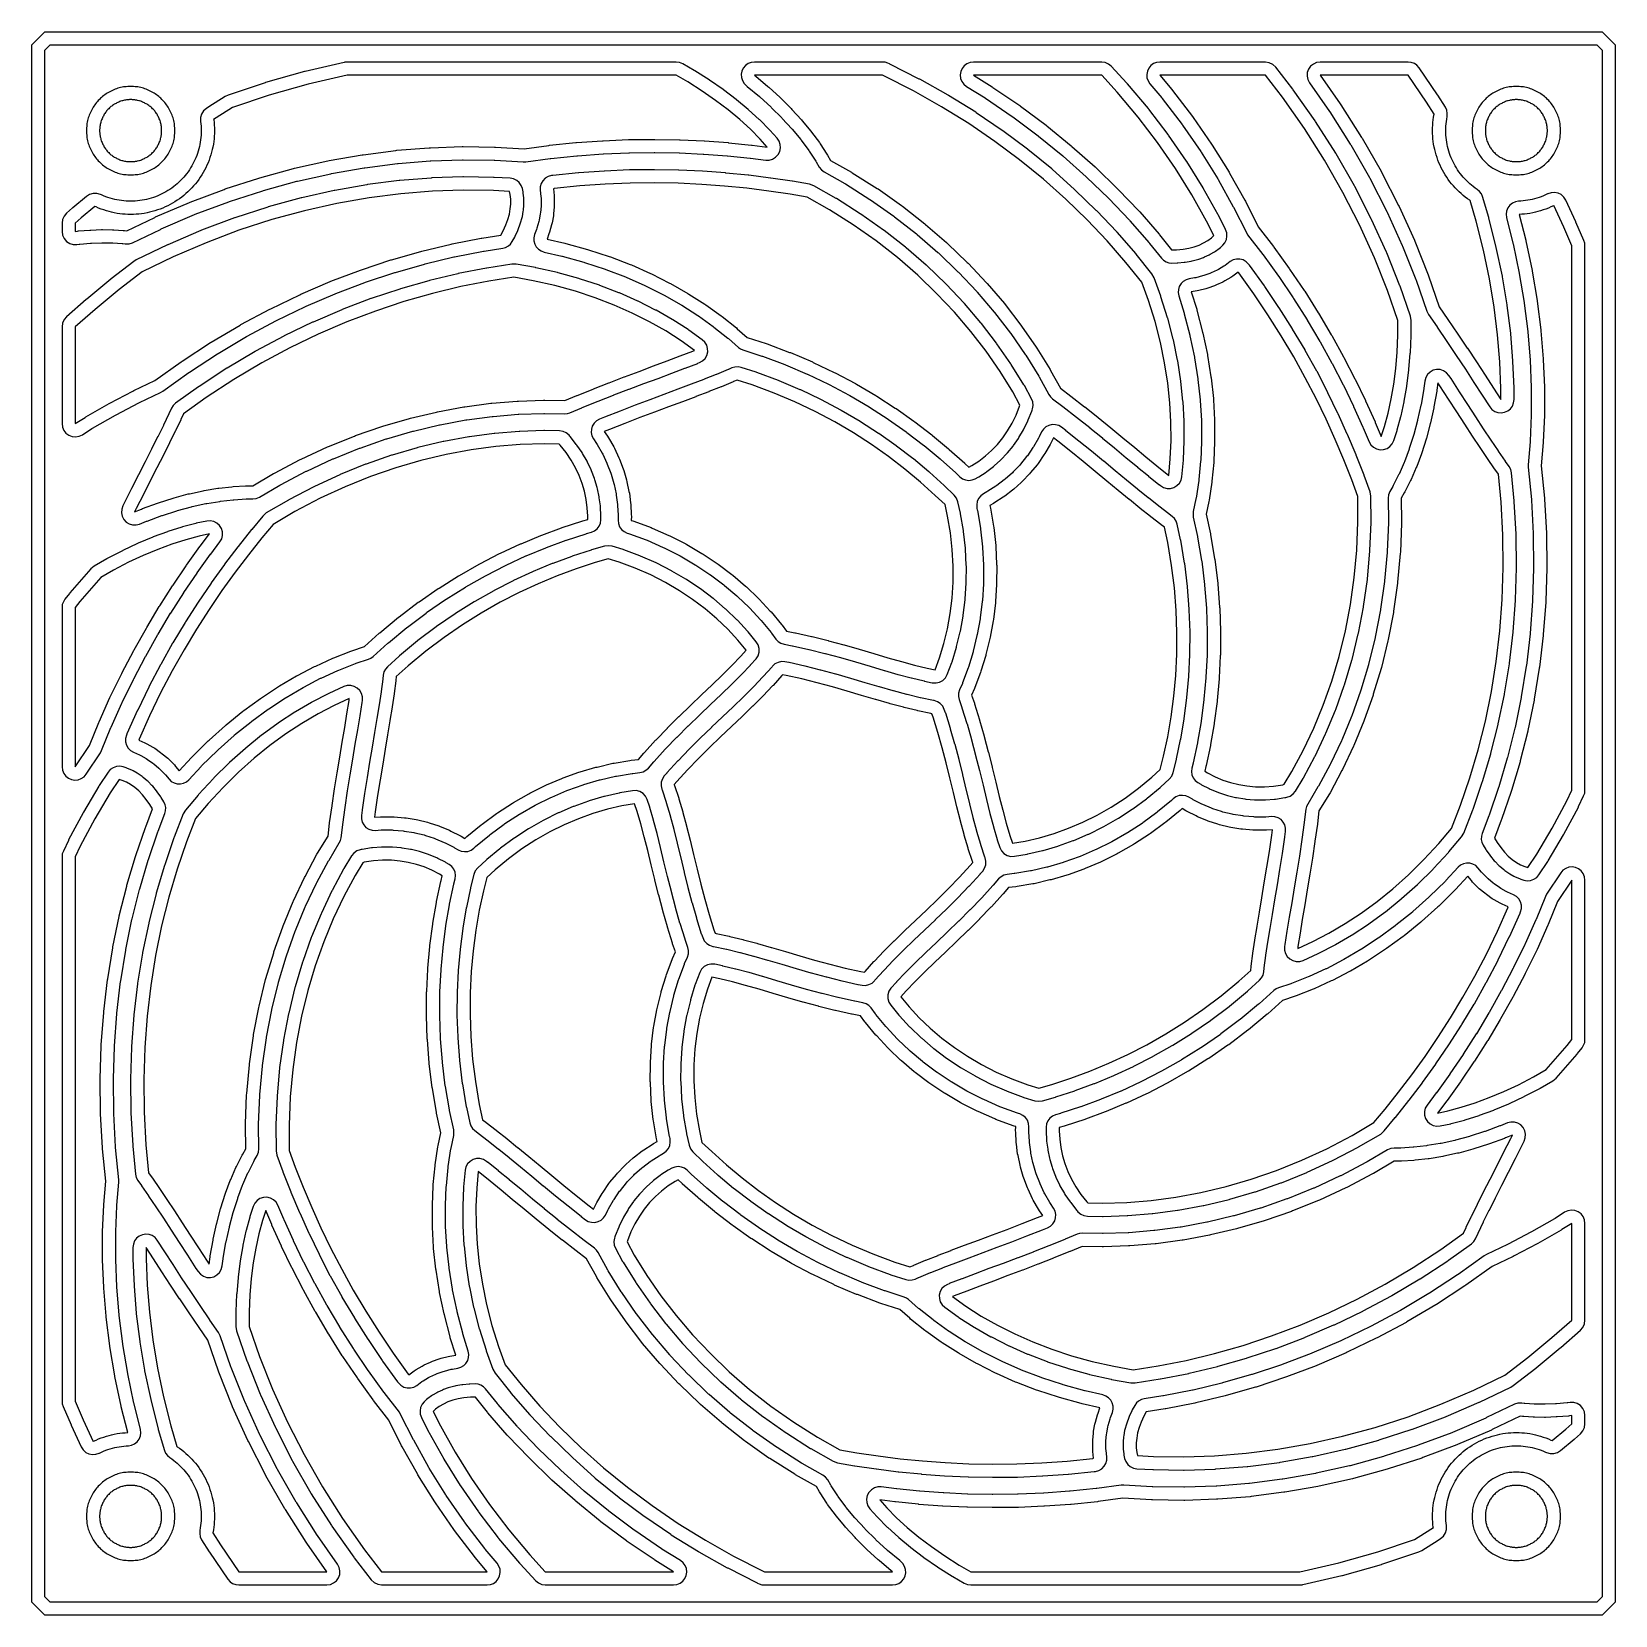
# Model space of a CAD drawing. Header units: millimetres. Extents: x -60 to 60, y -60 to 60.
import ezdxf

# ---------------------------------------------------------------- set-up
doc = ezdxf.new("R2010")
doc.units = ezdxf.units.MM
for name, color, linetype in [('FACE_OPENINGS', 2, 'Continuous'), ('FACE_OUTER', 3, 'Continuous'), ('MID_OPENINGS', 4, 'Continuous'), ('MID_OUTER', 7, 'Continuous')]:
    doc.layers.add(name, color=color, linetype=linetype)

msp = doc.modelspace()

# ---------------------------------------------------------------- linework, layer by layer
at = {"layer": 'FACE_OPENINGS'}
for points in [[(-55.05, 47.74), (-55.34, 47.75), (-55.61, 47.67), (-55.85, 47.52), (-56.89, 46.65), (-56.9, 46.64), (-57.36, 46.24), (-57.54, 46.03), (-57.66, 45.77), (-57.7, 45.49), (-57.7, 44.87), (-57.66, 44.59), (-57.54, 44.33), (-57.36, 44.11), (-57.12, 43.96), (-56.85, 43.88), (-56.57, 43.87), (-56.4, 43.9), (-56.35, 43.9), (-55.53, 43.97), (-55.47, 43.97), (-54.69, 44), (-54.63, 44), (-53.9, 43.99), (-53.84, 43.99), (-53.15, 43.94), (-53.08, 43.94), (-52.91, 43.92), (-52.62, 43.92), (-52.35, 44.01), (-50.25, 45.02), (-50.2, 45.05), (-47.67, 46.14), (-47.62, 46.16), (-45.07, 47.11), (-45.02, 47.13), (-42.49, 47.95), (-42.44, 47.97), (-39.91, 48.66), (-39.85, 48.67), (-37.34, 49.24), (-37.29, 49.25), (-34.8, 49.69), (-34.75, 49.69), (-32.28, 50.01), (-32.23, 50.01), (-29.8, 50.21), (-29.75, 50.21), (-27.36, 50.29), (-27.3, 50.29), (-24.95, 50.26), (-24.9, 50.26), (-22.75, 50.13), (-22.56, 50.14), (-20.7, 50.39), (-20.66, 50.39), (-18.68, 50.6), (-18.64, 50.6), (-16.69, 50.74), (-16.66, 50.74), (-14.74, 50.82), (-14.7, 50.82), (-12.82, 50.84), (-12.79, 50.84), (-10.94, 50.81), (-10.91, 50.81), (-9.11, 50.72), (-9.08, 50.72), (-7.31, 50.59), (-7.28, 50.59), (-5.56, 50.42), (-5.53, 50.41), (-4.38, 50.27), (-4.11, 50.27), (-3.86, 50.35), (-3.63, 50.49), (-3.44, 50.69), (-3.32, 50.93), (-3.26, 51.19), (-3.28, 51.46), (-3.37, 51.71), (-3.52, 51.93), (-4.06, 52.53), (-4.1, 52.57), (-4.83, 53.31), (-4.87, 53.34), (-5.68, 54.08), (-5.71, 54.11), (-6.59, 54.84), (-6.62, 54.87), (-7.57, 55.59), (-7.61, 55.61), (-8.63, 56.32), (-8.66, 56.35), (-9.75, 57.04), (-9.79, 57.06), (-10.65, 57.57), (-10.9, 57.67), (-11.16, 57.7), (-36.08, 57.7), (-36.26, 57.68), (-36.28, 57.68), (-36.33, 57.67), (-39.27, 56.99), (-39.32, 56.97), (-42.27, 56.14), (-42.31, 56.13), (-45.11, 55.2), (-45.33, 55.09), (-46.57, 54.31), (-46.58, 54.3), (-46.76, 54.19), (-46.97, 54), (-47.12, 53.76), (-47.2, 53.49), (-47.2, 53.21), (-47.2, 53.2), (-47.18, 53.02), (-47.16, 52.85), (-47.15, 52.68), (-47.15, 52.5), (-47.15, 52.32), (-47.16, 52.15), (-47.18, 51.98), (-47.2, 51.8), (-47.22, 51.63), (-47.25, 51.46), (-47.29, 51.29), (-47.33, 51.12), (-47.38, 50.95), (-47.43, 50.78), (-47.49, 50.62), (-47.56, 50.45), (-47.63, 50.29), (-47.7, 50.13), (-47.78, 49.98), (-47.87, 49.83), (-47.96, 49.67), (-48.05, 49.53), (-48.15, 49.38), (-48.26, 49.24), (-48.36, 49.11), (-48.48, 48.97), (-48.6, 48.84), (-48.72, 48.72), (-48.84, 48.6), (-48.97, 48.48), (-49.11, 48.36), (-49.24, 48.26), (-49.38, 48.15), (-49.53, 48.05), (-49.67, 47.96), (-49.83, 47.87), (-49.98, 47.78), (-50.13, 47.7), (-50.29, 47.63), (-50.45, 47.56), (-50.62, 47.49), (-50.78, 47.43), (-50.95, 47.38), (-51.12, 47.33), (-51.29, 47.29), (-51.46, 47.25), (-51.63, 47.22), (-51.8, 47.2), (-51.98, 47.18), (-52.15, 47.16), (-52.32, 47.15), (-52.5, 47.15), (-52.68, 47.15), (-52.85, 47.16), (-53.02, 47.18), (-53.2, 47.2), (-53.37, 47.22), (-53.54, 47.25), (-53.71, 47.29), (-53.88, 47.33), (-54.05, 47.38), (-54.22, 47.43), (-54.38, 47.49), (-54.55, 47.56), (-54.71, 47.63), (-54.78, 47.66)], [(9.44, 55.19), (7.3, 56.39), (7.26, 56.41), (5.03, 57.54), (4.99, 57.56), (4.87, 57.61), (4.67, 57.68), (4.46, 57.7), (-5.24, 57.7), (-5.48, 57.67), (-5.71, 57.58), (-5.92, 57.43), (-6.08, 57.24), (-6.18, 57.02), (-6.23, 56.78), (-6.22, 56.53), (-6.15, 56.29), (-6.02, 56.08), (-5.84, 55.9), (-5.82, 55.88), (-5.78, 55.85), (-4.86, 55.09), (-4.82, 55.05), (-3.97, 54.28), (-3.93, 54.24), (-3.16, 53.47), (-3.12, 53.43), (-2.41, 52.65), (-2.37, 52.6), (-1.73, 51.83), (-1.7, 51.78), (-1.12, 51), (-1.09, 50.95), (-0.58, 50.18), (-0.55, 50.13), (-0.33, 49.74), (-0.16, 49.54), (0.05, 49.38), (1.61, 48.49), (1.66, 48.46), (3.51, 47.29), (3.56, 47.25), (5.32, 46.01), (5.37, 45.98), (7.04, 44.67), (7.09, 44.63), (8.66, 43.27), (8.71, 43.23), (10.19, 41.81), (10.23, 41.77), (11.61, 40.3), (11.65, 40.26), (12.94, 38.75), (12.97, 38.71), (14.16, 37.16), (14.2, 37.12), (15.29, 35.54), (15.32, 35.49), (16.31, 33.89), (16.34, 33.84), (17.07, 32.51), (17.19, 32.34), (17.34, 32.19), (18.13, 31.6), (18.14, 31.59), (19.17, 30.79), (19.18, 30.78), (20.17, 30), (20.17, 29.99), (21.13, 29.22), (21.13, 29.21), (22.05, 28.46), (22.94, 27.72), (23.8, 27.02), (23.8, 27.01), (24.62, 26.34), (24.63, 26.33), (25.42, 25.69), (25.43, 25.68), (25.54, 25.6), (25.77, 25.46), (26.03, 25.39), (26.29, 25.39), (26.55, 25.46), (26.78, 25.6), (26.97, 25.79), (27.09, 26.02), (27.16, 26.28), (27.28, 27.54), (27.28, 27.59), (27.34, 28.97), (27.34, 29.02), (27.33, 30.43), (27.33, 30.49), (27.25, 31.94), (27.24, 31.99), (27.08, 33.48), (27.08, 33.53), (26.84, 35.05), (26.83, 35.1), (26.51, 36.65), (26.49, 36.7), (26.09, 38.28), (26.07, 38.32), (25.57, 39.92), (25.56, 39.97), (25.05, 41.36), (24.89, 41.65), (23.7, 43.13), (23.68, 43.16), (22.25, 44.8), (22.22, 44.83), (20.7, 46.43), (20.67, 46.46), (19.05, 48.02), (19.02, 48.05), (17.32, 49.57), (17.29, 49.6), (15.49, 51.06), (15.46, 51.09), (13.58, 52.49), (13.54, 52.52), (11.57, 53.86), (11.54, 53.89), (9.48, 55.16)], [(26.14, 52.16), (26.12, 52.2), (24.64, 54.13), (24.62, 54.17), (23.03, 56.06), (22.99, 56.1), (21.81, 57.38), (21.6, 57.55), (21.35, 57.66), (21.08, 57.7), (11.36, 57.7), (11.11, 57.67), (10.87, 57.57), (10.66, 57.41), (10.5, 57.21), (10.4, 56.97), (10.36, 56.72), (10.39, 56.46), (10.48, 56.22), (10.63, 56.01), (10.83, 55.85), (12.24, 54.98), (12.28, 54.95), (14.3, 53.58), (14.34, 53.55), (16.26, 52.11), (16.3, 52.08), (18.13, 50.59), (18.17, 50.56), (19.91, 49.01), (19.94, 48.98), (21.59, 47.38), (21.62, 47.35), (23.18, 45.71), (23.21, 45.67), (24.67, 44), (24.7, 43.96), (25.6, 42.85), (25.76, 42.68), (25.96, 42.56), (26.17, 42.49), (26.4, 42.47), (26.79, 42.48), (26.85, 42.48), (27.34, 42.53), (27.41, 42.54), (27.86, 42.61), (27.94, 42.63), (28.34, 42.73), (28.43, 42.76), (28.8, 42.89), (28.88, 42.93), (29.22, 43.08), (29.31, 43.13), (29.62, 43.31), (29.71, 43.37), (29.99, 43.58), (30.07, 43.65), (30.25, 43.82), (30.42, 44.01), (30.53, 44.25), (30.57, 44.5), (30.55, 44.75), (30.47, 45), (29.93, 46.09), (29.9, 46.13), (28.78, 48.13), (28.76, 48.17), (27.52, 50.16), (27.5, 50.2)], [(38.81, 50.79), (37.28, 53.2), (37.26, 53.24), (35.59, 55.6), (35.57, 55.64), (34.27, 57.31), (34.05, 57.52), (33.78, 57.65), (33.48, 57.7), (25.49, 57.7), (25.24, 57.67), (25.01, 57.58), (24.81, 57.43), (24.65, 57.23), (24.54, 57.01), (24.49, 56.76), (24.51, 56.51), (24.59, 56.27), (24.73, 56.06), (25.63, 54.98), (25.66, 54.94), (27.17, 52.96), (27.2, 52.92), (28.58, 50.91), (28.61, 50.87), (29.88, 48.84), (29.91, 48.79), (31.05, 46.74), (31.08, 46.69), (32.04, 44.77), (32.14, 44.6), (33.29, 43.12), (33.31, 43.09), (34.48, 41.47), (34.5, 41.44), (35.6, 39.82), (35.62, 39.79), (36.64, 38.17), (36.66, 38.14), (37.62, 36.53), (37.63, 36.5), (38.53, 34.88), (38.54, 34.85), (39.37, 33.25), (39.39, 33.22), (40.16, 31.63), (40.17, 31.6), (40.88, 30.02), (40.9, 29.99), (41.34, 28.93), (41.48, 28.7), (41.67, 28.51), (41.91, 28.38), (42.17, 28.32), (42.44, 28.34), (42.7, 28.42), (42.92, 28.57), (43.1, 28.77), (43.22, 29.02), (43.46, 29.78), (43.48, 29.83), (43.75, 30.84), (43.76, 30.89), (43.99, 31.95), (44, 32), (44.2, 33.12), (44.2, 33.17), (44.35, 34.35), (44.36, 34.39), (44.46, 35.63), (44.47, 35.67), (44.52, 36.97), (44.52, 37.01), (44.53, 38.11), (44.47, 38.44), (43.69, 40.71), (43.67, 40.75), (42.68, 43.24), (42.66, 43.29), (41.53, 45.77), (41.51, 45.81), (40.25, 48.27), (40.23, 48.31), (38.84, 50.75)], [(47.27, 53.81), (47.22, 54.05), (47.12, 54.27), (46.55, 55.18), (46.53, 55.22), (45.13, 57.26), (44.97, 57.45), (44.77, 57.58), (44.54, 57.67), (44.3, 57.7), (37.63, 57.7), (37.36, 57.66), (37.12, 57.55), (36.9, 57.38), (36.75, 57.16), (36.66, 56.9), (36.64, 56.63), (36.69, 56.37), (36.82, 56.13), (38.34, 53.96), (38.37, 53.92), (39.92, 51.47), (39.95, 51.42), (41.37, 48.94), (41.4, 48.89), (42.68, 46.38), (42.7, 46.33), (43.85, 43.8), (43.87, 43.75), (44.89, 41.21), (44.91, 41.16), (45.72, 38.81), (45.84, 38.57), (46.49, 37.63), (46.49, 37.62), (47.23, 36.53), (47.24, 36.52), (47.95, 35.45), (48.64, 34.42), (49.29, 33.42), (49.92, 32.45), (50.49, 31.57), (50.65, 31.38), (50.86, 31.23), (51.1, 31.15), (51.36, 31.12), (51.61, 31.16), (51.85, 31.26), (52.05, 31.42), (52.2, 31.63), (52.29, 31.87), (52.33, 32.12), (52.33, 32.97), (52.33, 33.01), (52.24, 35.02), (52.24, 35.06), (52.07, 37.11), (52.07, 37.15), (51.81, 39.25), (51.8, 39.29), (51.44, 41.43), (51.44, 41.47), (50.98, 43.64), (50.97, 43.68), (50.42, 45.88), (50.41, 45.92), (49.94, 47.5), (49.85, 47.71), (49.71, 47.9), (49.54, 48.04), (49.54, 48.04), (49.38, 48.15), (49.24, 48.26), (49.11, 48.36), (48.97, 48.48), (48.84, 48.6), (48.72, 48.72), (48.6, 48.84), (48.48, 48.97), (48.36, 49.11), (48.26, 49.24), (48.15, 49.38), (48.05, 49.53), (47.96, 49.67), (47.87, 49.83), (47.78, 49.98), (47.7, 50.13), (47.63, 50.29), (47.56, 50.45), (47.49, 50.62), (47.43, 50.78), (47.38, 50.95), (47.33, 51.12), (47.29, 51.29), (47.25, 51.46), (47.22, 51.63), (47.2, 51.8), (47.18, 51.98), (47.16, 52.15), (47.15, 52.32), (47.15, 52.5), (47.15, 52.68), (47.16, 52.85), (47.18, 53.02), (47.2, 53.2), (47.22, 53.37), (47.26, 53.56)], [(-49.18, 52.06), (-49.17, 52.17), (-49.16, 52.28), (-49.15, 52.39), (-49.15, 52.5), (-49.15, 52.61), (-49.16, 52.72), (-49.17, 52.83), (-49.18, 52.94), (-49.19, 53.05), (-49.21, 53.15), (-49.24, 53.26), (-49.26, 53.37), (-49.29, 53.47), (-49.33, 53.58), (-49.36, 53.68), (-49.41, 53.78), (-49.45, 53.88), (-49.5, 53.98), (-49.55, 54.08), (-49.6, 54.17), (-49.66, 54.27), (-49.71, 54.36), (-49.78, 54.45), (-49.84, 54.54), (-49.91, 54.63), (-49.98, 54.71), (-50.05, 54.79), (-50.13, 54.87), (-50.21, 54.95), (-50.29, 55.02), (-50.37, 55.09), (-50.46, 55.16), (-50.55, 55.22), (-50.64, 55.29), (-50.73, 55.34), (-50.83, 55.4), (-50.92, 55.45), (-51.02, 55.5), (-51.12, 55.55), (-51.22, 55.59), (-51.32, 55.64), (-51.42, 55.67), (-51.53, 55.71), (-51.63, 55.74), (-51.74, 55.76), (-51.85, 55.79), (-51.95, 55.81), (-52.06, 55.82), (-52.17, 55.83), (-52.28, 55.84), (-52.39, 55.85), (-52.5, 55.85), (-52.61, 55.85), (-52.72, 55.84), (-52.83, 55.83), (-52.94, 55.82), (-53.05, 55.81), (-53.15, 55.79), (-53.26, 55.76), (-53.37, 55.74), (-53.47, 55.71), (-53.58, 55.67), (-53.68, 55.64), (-53.78, 55.59), (-53.88, 55.55), (-53.98, 55.5), (-54.08, 55.45), (-54.18, 55.4), (-54.27, 55.34), (-54.36, 55.29), (-54.45, 55.22), (-54.54, 55.16), (-54.63, 55.09), (-54.71, 55.02), (-54.79, 54.95), (-54.87, 54.87), (-54.95, 54.79), (-55.02, 54.71), (-55.09, 54.63), (-55.16, 54.54), (-55.22, 54.45), (-55.29, 54.36), (-55.34, 54.27), (-55.4, 54.17), (-55.45, 54.08), (-55.5, 53.98), (-55.55, 53.88), (-55.59, 53.78), (-55.64, 53.68), (-55.67, 53.58), (-55.71, 53.47), (-55.74, 53.37), (-55.76, 53.26), (-55.79, 53.15), (-55.81, 53.05), (-55.82, 52.94), (-55.83, 52.83), (-55.84, 52.72), (-55.85, 52.61), (-55.85, 52.5), (-55.85, 52.39), (-55.84, 52.28), (-55.83, 52.17), (-55.82, 52.06), (-55.81, 51.95), (-55.79, 51.85), (-55.76, 51.74), (-55.74, 51.63), (-55.71, 51.53), (-55.67, 51.42), (-55.64, 51.32), (-55.59, 51.22), (-55.55, 51.12), (-55.5, 51.02), (-55.45, 50.92), (-55.4, 50.82), (-55.34, 50.73), (-55.29, 50.64), (-55.22, 50.55), (-55.16, 50.46), (-55.09, 50.37), (-55.02, 50.29), (-54.95, 50.21), (-54.87, 50.13), (-54.79, 50.05), (-54.71, 49.98), (-54.63, 49.91), (-54.54, 49.84), (-54.45, 49.78), (-54.36, 49.71), (-54.27, 49.66), (-54.18, 49.6), (-54.08, 49.55), (-53.98, 49.5), (-53.88, 49.45), (-53.78, 49.41), (-53.68, 49.36), (-53.58, 49.33), (-53.47, 49.29), (-53.37, 49.26), (-53.26, 49.24), (-53.15, 49.21), (-53.05, 49.19), (-52.94, 49.18), (-52.83, 49.17), (-52.72, 49.16), (-52.61, 49.15), (-52.5, 49.15), (-52.39, 49.15), (-52.28, 49.16), (-52.17, 49.17), (-52.06, 49.18), (-51.95, 49.19), (-51.85, 49.21), (-51.74, 49.24), (-51.63, 49.26), (-51.53, 49.29), (-51.42, 49.33), (-51.32, 49.36), (-51.22, 49.41), (-51.12, 49.45), (-51.02, 49.5), (-50.92, 49.55), (-50.83, 49.6), (-50.73, 49.66), (-50.64, 49.71), (-50.55, 49.78), (-50.46, 49.84), (-50.37, 49.91), (-50.29, 49.98), (-50.21, 50.05), (-50.13, 50.13), (-50.05, 50.21), (-49.98, 50.29), (-49.91, 50.37), (-49.84, 50.46), (-49.78, 50.55), (-49.71, 50.64), (-49.66, 50.73), (-49.6, 50.82), (-49.55, 50.92), (-49.5, 51.02), (-49.45, 51.12), (-49.41, 51.22), (-49.36, 51.32), (-49.33, 51.42), (-49.29, 51.53), (-49.26, 51.63), (-49.24, 51.74), (-49.21, 51.85), (-49.19, 51.95)], [(55.81, 51.95), (55.82, 52.06), (55.83, 52.17), (55.84, 52.28), (55.85, 52.39), (55.85, 52.5), (55.85, 52.61), (55.84, 52.72), (55.83, 52.83), (55.82, 52.94), (55.81, 53.05), (55.79, 53.15), (55.76, 53.26), (55.74, 53.37), (55.71, 53.47), (55.67, 53.58), (55.64, 53.68), (55.59, 53.78), (55.55, 53.88), (55.5, 53.98), (55.45, 54.08), (55.4, 54.17), (55.34, 54.27), (55.29, 54.36), (55.22, 54.45), (55.16, 54.54), (55.09, 54.63), (55.02, 54.71), (54.95, 54.79), (54.87, 54.87), (54.79, 54.95), (54.71, 55.02), (54.63, 55.09), (54.54, 55.16), (54.45, 55.22), (54.36, 55.29), (54.27, 55.34), (54.17, 55.4), (54.08, 55.45), (53.98, 55.5), (53.88, 55.55), (53.78, 55.59), (53.68, 55.64), (53.58, 55.67), (53.47, 55.71), (53.37, 55.74), (53.26, 55.76), (53.15, 55.79), (53.05, 55.81), (52.94, 55.82), (52.83, 55.83), (52.72, 55.84), (52.61, 55.85), (52.5, 55.85), (52.39, 55.85), (52.28, 55.84), (52.17, 55.83), (52.06, 55.82), (51.95, 55.81), (51.85, 55.79), (51.74, 55.76), (51.63, 55.74), (51.53, 55.71), (51.42, 55.67), (51.32, 55.64), (51.22, 55.59), (51.12, 55.55), (51.02, 55.5), (50.92, 55.45), (50.82, 55.4), (50.73, 55.34), (50.64, 55.29), (50.55, 55.22), (50.46, 55.16), (50.37, 55.09), (50.29, 55.02), (50.21, 54.95), (50.13, 54.87), (50.05, 54.79), (49.98, 54.71), (49.91, 54.63), (49.84, 54.54), (49.78, 54.45), (49.71, 54.36), (49.66, 54.27), (49.6, 54.17), (49.55, 54.08), (49.5, 53.98), (49.45, 53.88), (49.41, 53.78), (49.36, 53.68), (49.33, 53.58), (49.29, 53.47), (49.26, 53.37), (49.24, 53.26), (49.21, 53.15), (49.19, 53.05), (49.18, 52.94), (49.17, 52.83), (49.16, 52.72), (49.15, 52.61), (49.15, 52.5), (49.15, 52.39), (49.16, 52.28), (49.17, 52.17), (49.18, 52.06), (49.19, 51.95), (49.21, 51.85), (49.24, 51.74), (49.26, 51.63), (49.29, 51.53), (49.33, 51.42), (49.36, 51.32), (49.41, 51.22), (49.45, 51.12), (49.5, 51.02), (49.55, 50.92), (49.6, 50.82), (49.66, 50.73), (49.71, 50.64), (49.78, 50.55), (49.84, 50.46), (49.91, 50.37), (49.98, 50.29), (50.05, 50.21), (50.13, 50.13), (50.21, 50.05), (50.29, 49.98), (50.37, 49.91), (50.46, 49.84), (50.55, 49.78), (50.64, 49.71), (50.73, 49.66), (50.82, 49.6), (50.92, 49.55), (51.02, 49.5), (51.12, 49.45), (51.22, 49.41), (51.32, 49.36), (51.42, 49.33), (51.53, 49.29), (51.63, 49.26), (51.74, 49.24), (51.85, 49.21), (51.95, 49.19), (52.06, 49.18), (52.17, 49.17), (52.28, 49.16), (52.39, 49.15), (52.5, 49.15), (52.61, 49.15), (52.72, 49.16), (52.83, 49.17), (52.94, 49.18), (53.05, 49.19), (53.15, 49.21), (53.26, 49.24), (53.37, 49.26), (53.47, 49.29), (53.58, 49.33), (53.68, 49.36), (53.78, 49.41), (53.88, 49.45), (53.98, 49.5), (54.08, 49.55), (54.17, 49.6), (54.27, 49.66), (54.36, 49.71), (54.45, 49.78), (54.54, 49.84), (54.63, 49.91), (54.71, 49.98), (54.79, 50.05), (54.87, 50.13), (54.95, 50.21), (55.02, 50.29), (55.09, 50.37), (55.16, 50.46), (55.22, 50.55), (55.29, 50.64), (55.34, 50.73), (55.4, 50.82), (55.45, 50.92), (55.5, 51.02), (55.55, 51.12), (55.59, 51.22), (55.64, 51.32), (55.67, 51.42), (55.71, 51.53), (55.74, 51.63), (55.76, 51.74), (55.79, 51.85)], [(-16.62, 49.44), (-18.53, 49.3), (-18.56, 49.3), (-20.51, 49.1), (-20.54, 49.1), (-20.61, 49.09), (-20.86, 49.02), (-21.08, 48.89), (-21.26, 48.71), (-21.39, 48.49), (-21.46, 48.24), (-21.47, 47.98), (-21.41, 47.5), (-21.4, 47.38), (-21.4, 46.91), (-21.4, 46.79), (-21.44, 46.31), (-21.46, 46.2), (-21.55, 45.71), (-21.57, 45.61), (-21.71, 45.11), (-21.74, 45.02), (-21.89, 44.63), (-21.94, 44.39), (-21.94, 44.15), (-21.88, 43.91), (-21.77, 43.7), (-21.6, 43.52), (-21.4, 43.39), (-21.17, 43.3), (-19.84, 43), (-19.79, 42.99), (-18.16, 42.54), (-18.11, 42.52), (-16.55, 42.01), (-16.5, 41.99), (-15.01, 41.42), (-14.95, 41.4), (-13.53, 40.77), (-13.48, 40.74), (-12.12, 40.06), (-12.07, 40.03), (-10.79, 39.31), (-10.74, 39.27), (-9.53, 38.5), (-9.48, 38.47), (-8.35, 37.66), (-8.3, 37.62), (-7.24, 36.78), (-7.19, 36.74), (-6.45, 36.08), (-6.29, 35.96), (-6.1, 35.88), (-4.67, 35.42), (-4.62, 35.4), (-2.93, 34.77), (-2.88, 34.75), (-1.24, 34.06), (-1.2, 34.04), (0.38, 33.28), (0.43, 33.26), (1.95, 32.45), (1.99, 32.43), (3.45, 31.57), (3.49, 31.54), (4.89, 30.64), (4.93, 30.62), (6.27, 29.67), (6.31, 29.64), (7.58, 28.67), (7.62, 28.64), (8.84, 27.63), (8.87, 27.6), (10.02, 26.56), (10.06, 26.54), (10.32, 26.28), (10.53, 26.12), (10.76, 26.03), (11.01, 26), (11.27, 26.03), (11.5, 26.12), (11.72, 26.24), (11.78, 26.28), (12.32, 26.63), (12.38, 26.67), (12.88, 27.05), (12.94, 27.1), (13.41, 27.52), (13.46, 27.57), (13.9, 28.03), (13.95, 28.09), (14.36, 28.58), (14.4, 28.65), (14.77, 29.18), (14.81, 29.25), (15.15, 29.83), (15.19, 29.89), (15.49, 30.52), (15.52, 30.58), (15.78, 31.25), (15.81, 31.32), (15.84, 31.41), (15.88, 31.67), (15.86, 31.94), (15.76, 32.19), (15.22, 33.18), (15.19, 33.23), (14.23, 34.78), (14.2, 34.82), (13.14, 36.35), (13.11, 36.39), (11.96, 37.89), (11.93, 37.93), (10.68, 39.39), (10.65, 39.43), (9.3, 40.86), (9.27, 40.89), (7.83, 42.27), (7.79, 42.3), (6.26, 43.63), (6.22, 43.66), (4.59, 44.94), (4.55, 44.97), (2.83, 46.18), (2.79, 46.2), (0.99, 47.35), (0.95, 47.37), (-0.73, 48.32), (-1.06, 48.44), (-2.36, 48.67), (-2.38, 48.67), (-4, 48.91), (-4.02, 48.91), (-5.67, 49.12), (-5.7, 49.12), (-7.39, 49.29), (-7.42, 49.3), (-9.16, 49.42), (-9.18, 49.43), (-10.96, 49.51), (-10.98, 49.51), (-12.8, 49.54), (-12.82, 49.54), (-14.67, 49.52), (-14.7, 49.52), (-16.59, 49.44)], [(-52.07, 42.7), (-52.25, 42.59), (-53.98, 41.26), (-54, 41.24), (-55.83, 39.73), (-55.86, 39.71), (-57.36, 38.39), (-57.54, 38.18), (-57.66, 37.92), (-57.7, 37.64), (-57.7, 30.3), (-57.66, 30.03), (-57.56, 29.79), (-57.4, 29.58), (-57.18, 29.42), (-56.93, 29.33), (-56.67, 29.3), (-56.41, 29.34), (-56.16, 29.45), (-55.43, 29.92), (-55.39, 29.95), (-53.65, 30.95), (-53.61, 30.97), (-51.87, 31.88), (-51.83, 31.9), (-50.23, 32.65), (-50.07, 32.75), (-48.09, 34.17), (-48.05, 34.2), (-45.91, 35.59), (-45.87, 35.62), (-43.71, 36.9), (-43.67, 36.92), (-41.49, 38.09), (-41.45, 38.11), (-39.25, 39.17), (-39.21, 39.19), (-37, 40.14), (-36.96, 40.15), (-34.75, 40.99), (-34.7, 41.01), (-32.49, 41.74), (-32.44, 41.76), (-30.24, 42.39), (-30.19, 42.4), (-28, 42.93), (-27.95, 42.94), (-25.77, 43.36), (-25.72, 43.37), (-24.31, 43.59), (-24.09, 43.65), (-23.88, 43.76), (-23.71, 43.91), (-23.58, 44.1), (-23.4, 44.44), (-23.37, 44.5), (-23.16, 44.94), (-23.13, 45.01), (-22.98, 45.43), (-22.95, 45.51), (-22.84, 45.91), (-22.82, 46), (-22.75, 46.38), (-22.73, 46.48), (-22.7, 46.85), (-22.7, 46.95), (-22.7, 47.31), (-22.71, 47.41), (-22.75, 47.77), (-22.77, 47.87), (-22.82, 48.11), (-22.91, 48.35), (-23.05, 48.56), (-23.25, 48.73), (-23.48, 48.84), (-23.73, 48.89), (-24.95, 48.96), (-25, 48.96), (-27.29, 48.99), (-27.34, 48.99), (-29.68, 48.92), (-29.72, 48.91), (-32.1, 48.72), (-32.15, 48.72), (-34.55, 48.41), (-34.6, 48.4), (-37.04, 47.97), (-37.08, 47.96), (-39.54, 47.41), (-39.59, 47.4), (-42.07, 46.72), (-42.11, 46.71), (-44.6, 45.9), (-44.64, 45.89), (-47.13, 44.95), (-47.18, 44.93), (-49.67, 43.86), (-49.71, 43.84)], [(51.83, 4.99), (51.81, 4.95), (51.17, 2.78), (51.16, 2.74), (50.44, 0.63), (50.42, 0.59), (49.9, -0.75), (49.85, -0.97), (49.84, -1.2), (49.89, -1.42), (49.98, -1.63), (50.18, -1.96), (50.22, -2.01), (50.5, -2.41), (50.55, -2.47), (50.83, -2.82), (50.89, -2.88), (51.18, -3.18), (51.24, -3.24), (51.54, -3.49), (51.62, -3.55), (51.92, -3.77), (52.01, -3.82), (52.32, -3.99), (52.41, -4.04), (52.74, -4.18), (52.84, -4.22), (53.07, -4.29), (53.32, -4.34), (53.58, -4.31), (53.82, -4.23), (54.04, -4.08), (54.2, -3.89), (54.88, -2.87), (54.9, -2.83), (56.08, -0.86), (56.1, -0.82), (57.2, 1.24), (57.22, 1.28), (57.6, 2.09), (57.68, 2.3), (57.7, 2.52), (57.7, 43.78), (57.68, 43.98), (57.62, 44.17), (57.02, 45.57), (57.01, 45.6), (56.24, 47.24), (56.1, 47.47), (55.9, 47.65), (55.66, 47.77), (55.4, 47.82), (55.13, 47.8), (54.88, 47.71), (54.87, 47.7), (54.71, 47.63), (54.55, 47.56), (54.38, 47.49), (54.22, 47.43), (54.05, 47.38), (53.88, 47.33), (53.71, 47.29), (53.54, 47.25), (53.37, 47.22), (53.2, 47.2), (53.02, 47.18), (52.85, 47.16), (52.67, 47.15), (52.43, 47.11), (52.2, 47), (52, 46.85), (51.85, 46.64), (51.76, 46.41), (51.72, 46.16), (51.75, 45.91), (52.24, 43.97), (52.25, 43.93), (52.71, 41.71), (52.72, 41.67), (53.09, 39.48), (53.09, 39.44), (53.36, 37.29), (53.36, 37.24), (53.54, 35.14), (53.54, 35.1), (53.63, 33.04), (53.63, 32.99), (53.63, 30.98), (53.63, 30.94), (53.55, 28.98), (53.54, 28.93), (53.4, 27.17), (53.4, 26.99), (53.64, 24.56), (53.64, 24.51), (53.78, 21.97), (53.78, 21.92), (53.81, 19.41), (53.81, 19.36), (53.73, 16.89), (53.73, 16.84), (53.55, 14.41), (53.54, 14.36), (53.26, 11.98), (53.25, 11.93), (52.87, 9.59), (52.87, 9.55), (52.4, 7.27), (52.38, 7.22)], [(-51.9, 26.42), (-52.43, 25.39), (-52.43, 25.39), (-52.96, 24.33), (-52.97, 24.32), (-53.1, 24.06), (-53.18, 23.81), (-53.2, 23.54), (-53.14, 23.28), (-53.02, 23.04), (-52.83, 22.84), (-52.6, 22.7), (-52.35, 22.62), (-52.08, 22.62), (-51.82, 22.69), (-51.3, 22.91), (-51.26, 22.92), (-50.14, 23.34), (-50.09, 23.35), (-49, 23.7), (-48.94, 23.72), (-47.88, 24), (-47.83, 24.01), (-46.8, 24.24), (-46.74, 24.25), (-45.75, 24.41), (-45.69, 24.42), (-44.73, 24.53), (-44.67, 24.53), (-43.75, 24.59), (-43.69, 24.59), (-43.24, 24.59), (-42.98, 24.63), (-42.74, 24.73), (-41.19, 25.64), (-41.14, 25.67), (-39.19, 26.69), (-39.14, 26.71), (-37.18, 27.62), (-37.13, 27.64), (-35.16, 28.43), (-35.11, 28.45), (-33.14, 29.14), (-33.08, 29.15), (-31.12, 29.73), (-31.06, 29.74), (-29.1, 30.21), (-29.04, 30.22), (-27.09, 30.58), (-27.03, 30.59), (-25.1, 30.85), (-25.04, 30.85), (-23.13, 31.01), (-23.08, 31.01), (-21.19, 31.07), (-21.13, 31.07), (-19.62, 31.04), (-19.41, 31.06), (-19.21, 31.12), (-18.3, 31.5), (-18.28, 31.51), (-17.08, 32), (-17.07, 32), (-15.9, 32.46), (-15.89, 32.47), (-14.74, 32.9), (-14.73, 32.91), (-13.62, 33.33), (-12.54, 33.73), (-11.5, 34.12), (-11.5, 34.12), (-10.5, 34.49), (-10.49, 34.5), (-9.53, 34.86), (-9.52, 34.87), (-9.4, 34.92), (-9.16, 35.05), (-8.97, 35.24), (-8.84, 35.47), (-8.77, 35.73), (-8.78, 35.99), (-8.85, 36.25), (-8.99, 36.48), (-9.19, 36.66), (-10.21, 37.39), (-10.26, 37.42), (-11.42, 38.16), (-11.46, 38.19), (-12.69, 38.89), (-12.73, 38.91), (-14.04, 39.57), (-14.08, 39.59), (-15.45, 40.2), (-15.5, 40.22), (-16.94, 40.77), (-16.98, 40.79), (-18.49, 41.28), (-18.54, 41.3), (-20.11, 41.73), (-20.15, 41.74), (-21.79, 42.11), (-21.83, 42.12), (-23.3, 42.38), (-23.62, 42.38), (-25.5, 42.09), (-25.54, 42.08), (-27.68, 41.67), (-27.72, 41.66), (-29.86, 41.14), (-29.91, 41.13), (-32.06, 40.51), (-32.1, 40.5), (-34.27, 39.78), (-34.31, 39.77), (-36.47, 38.95), (-36.51, 38.93), (-38.67, 38), (-38.71, 37.99), (-40.86, 36.95), (-40.9, 36.93), (-43.03, 35.79), (-43.07, 35.77), (-45.19, 34.51), (-45.22, 34.49), (-47.31, 33.12), (-47.35, 33.1), (-49.09, 31.86), (-49.27, 31.68), (-49.41, 31.46), (-49.6, 31.04), (-49.61, 31.03), (-50.02, 30.18), (-50.02, 30.17), (-50.45, 29.29), (-50.46, 29.29), (-50.92, 28.36), (-51.4, 27.41)], [(29.38, 41.72), (29.28, 41.68), (28.81, 41.52), (28.71, 41.49), (28.21, 41.36), (28.12, 41.34), (27.71, 41.27), (27.47, 41.2), (27.26, 41.08), (27.09, 40.91), (26.96, 40.7), (26.89, 40.47), (26.87, 40.23), (26.92, 39.99), (27.32, 38.68), (27.34, 38.63), (27.76, 37), (27.77, 36.95), (28.11, 35.34), (28.12, 35.28), (28.37, 33.7), (28.37, 33.65), (28.54, 32.1), (28.55, 32.04), (28.63, 30.53), (28.63, 30.47), (28.64, 29), (28.64, 28.94), (28.58, 27.51), (28.57, 27.45), (28.44, 26.06), (28.43, 26), (28.23, 24.66), (28.22, 24.6), (28.02, 23.63), (28, 23.43), (28.02, 23.22), (28.34, 21.75), (28.35, 21.7), (28.65, 19.92), (28.66, 19.87), (28.87, 18.1), (28.88, 18.05), (29.01, 16.31), (29.02, 16.26), (29.08, 14.54), (29.08, 14.49), (29.07, 12.8), (29.06, 12.75), (28.98, 11.08), (28.98, 11.04), (28.83, 9.41), (28.83, 9.36), (28.62, 7.77), (28.61, 7.72), (28.34, 6.16), (28.34, 6.12), (28.02, 4.6), (28.01, 4.56), (27.92, 4.2), (27.89, 3.94), (27.92, 3.69), (28.02, 3.46), (28.17, 3.26), (28.37, 3.1), (28.59, 2.97), (28.65, 2.93), (29.22, 2.65), (29.29, 2.61), (29.87, 2.37), (29.94, 2.34), (30.54, 2.15), (30.61, 2.13), (31.22, 1.98), (31.3, 1.96), (31.93, 1.86), (32.01, 1.85), (32.66, 1.8), (32.74, 1.79), (33.41, 1.79), (33.48, 1.79), (34.17, 1.84), (34.25, 1.85), (34.96, 1.96), (35.03, 1.97), (35.12, 1.99), (35.37, 2.08), (35.59, 2.24), (35.76, 2.45), (36.35, 3.41), (36.37, 3.46), (37.24, 5.07), (37.26, 5.11), (38.05, 6.79), (38.07, 6.84), (38.8, 8.59), (38.81, 8.63), (39.46, 10.45), (39.47, 10.5), (40.03, 12.37), (40.05, 12.42), (40.52, 14.36), (40.53, 14.41), (40.91, 16.4), (40.92, 16.45), (41.21, 18.49), (41.22, 18.54), (41.41, 20.63), (41.41, 20.68), (41.5, 22.82), (41.5, 22.87), (41.48, 24.8), (41.42, 25.13), (40.96, 26.38), (40.96, 26.4), (40.36, 27.92), (40.35, 27.94), (39.7, 29.48), (39.69, 29.5), (38.99, 31.05), (38.98, 31.07), (38.22, 32.64), (38.21, 32.67), (37.4, 34.24), (37.38, 34.27), (36.51, 35.85), (36.49, 35.88), (35.55, 37.47), (35.53, 37.49), (34.53, 39.08), (34.51, 39.11), (33.43, 40.7), (33.42, 40.73), (32.27, 42.31), (32.25, 42.34), (32.21, 42.39), (32.03, 42.57), (31.8, 42.7), (31.55, 42.77), (31.3, 42.77), (31.05, 42.71), (30.82, 42.58), (30.43, 42.29), (30.34, 42.23), (29.93, 41.98), (29.82, 41.93)], [(-14.28, 31.69), (-15.42, 31.25), (-15.42, 31.25), (-16.59, 30.79), (-16.6, 30.79), (-16.98, 30.63), (-17.2, 30.51), (-17.39, 30.33), (-17.52, 30.12), (-17.59, 29.87), (-17.6, 29.62), (-17.55, 29.37), (-17.43, 29.15), (-17.19, 28.79), (-17.15, 28.72), (-16.77, 28.06), (-16.73, 27.98), (-16.41, 27.31), (-16.38, 27.23), (-16.12, 26.55), (-16.09, 26.46), (-15.89, 25.77), (-15.86, 25.68), (-15.72, 24.98), (-15.7, 24.89), (-15.61, 24.18), (-15.6, 24.09), (-15.57, 23.37), (-15.56, 23.29), (-15.57, 22.99), (-15.54, 22.73), (-15.45, 22.49), (-15.3, 22.28), (-15.1, 22.12), (-14.87, 22.01), (-14.77, 21.98), (-14.7, 21.96), (-13.43, 21.49), (-13.37, 21.46), (-12.14, 20.92), (-12.08, 20.89), (-10.91, 20.3), (-10.85, 20.27), (-9.73, 19.61), (-9.68, 19.58), (-8.62, 18.87), (-8.56, 18.84), (-7.56, 18.08), (-7.51, 18.04), (-6.57, 17.24), (-6.52, 17.2), (-5.64, 16.36), (-5.59, 16.31), (-4.77, 15.43), (-4.73, 15.38), (-3.97, 14.47), (-3.93, 14.41), (-3.61, 13.98), (-3.44, 13.8), (-3.23, 13.67), (-2.99, 13.59), (-2.37, 13.47), (-2.34, 13.46), (-1.12, 13.19), (-1.09, 13.19), (0.1, 12.89), (0.12, 12.88), (1.28, 12.57), (1.3, 12.57), (2.42, 12.24), (2.43, 12.24), (3.53, 11.92), (4.6, 11.6), (4.61, 11.6), (5.63, 11.3), (5.65, 11.3), (6.64, 11.03), (6.66, 11.03), (7.62, 10.8), (7.65, 10.79), (8.24, 10.66), (8.53, 10.65), (8.8, 10.71), (9.05, 10.84), (9.25, 11.05), (9.38, 11.29), (9.72, 12.21), (9.74, 12.26), (10.08, 13.35), (10.09, 13.4), (10.36, 14.52), (10.37, 14.58), (10.58, 15.72), (10.59, 15.78), (10.74, 16.96), (10.74, 17.02), (10.82, 18.22), (10.82, 18.28), (10.83, 19.5), (10.82, 19.56), (10.76, 20.81), (10.75, 20.86), (10.61, 22.13), (10.61, 22.19), (10.39, 23.47), (10.38, 23.52), (10.18, 24.38), (10.08, 24.65), (9.9, 24.88), (9.17, 25.58), (9.14, 25.61), (8.02, 26.62), (7.99, 26.64), (6.81, 27.62), (6.78, 27.65), (5.53, 28.6), (5.5, 28.62), (4.2, 29.54), (4.17, 29.56), (2.81, 30.44), (2.77, 30.46), (1.35, 31.29), (1.32, 31.31), (-0.16, 32.1), (-0.2, 32.12), (-1.73, 32.85), (-1.77, 32.87), (-3.36, 33.54), (-3.41, 33.56), (-5.05, 34.17), (-5.09, 34.19), (-6.23, 34.56), (-6.47, 34.6), (-6.71, 34.59), (-6.94, 34.52), (-7.21, 34.4), (-7.23, 34.39), (-8.11, 34.03), (-8.13, 34.02), (-9.05, 33.66), (-9.06, 33.65), (-10.03, 33.28), (-10.03, 33.28), (-11.04, 32.9), (-12.09, 32.51), (-13.16, 32.11), (-13.17, 32.11), (-14.27, 31.69)], [(35.29, -7.1), (35.12, -8.16), (35.12, -8.16), (34.96, -9.17), (34.96, -9.18), (34.94, -9.32), (34.93, -9.59), (35, -9.85), (35.14, -10.08), (35.33, -10.26), (35.56, -10.39), (35.82, -10.46), (36.09, -10.45), (36.34, -10.38), (37.49, -9.85), (37.54, -9.83), (38.76, -9.2), (38.8, -9.17), (40.02, -8.45), (40.07, -8.43), (41.29, -7.63), (41.33, -7.6), (42.54, -6.72), (42.58, -6.69), (43.78, -5.72), (43.81, -5.68), (45, -4.63), (45.03, -4.59), (46.19, -3.45), (46.23, -3.42), (47.36, -2.19), (47.39, -2.15), (48.35, -1.01), (48.51, -0.73), (49.2, 1.04), (49.22, 1.08), (49.92, 3.14), (49.93, 3.18), (50.56, 5.29), (50.57, 5.33), (51.12, 7.51), (51.13, 7.55), (51.59, 9.78), (51.6, 9.83), (51.97, 12.11), (51.97, 12.15), (52.25, 14.49), (52.25, 14.53), (52.43, 16.91), (52.43, 16.95), (52.51, 19.37), (52.51, 19.42), (52.48, 21.88), (52.48, 21.92), (52.34, 24.41), (52.34, 24.46), (52.13, 26.58), (52.07, 26.83), (51.95, 27.06), (51.69, 27.44), (51.68, 27.45), (51.15, 28.22), (51.14, 28.23), (50.59, 29.05), (50.59, 29.05), (50.02, 29.91), (49.44, 30.81), (48.83, 31.74), (48.2, 32.71), (48.2, 32.71), (47.55, 33.71), (47.55, 33.71), (47.39, 33.95), (47.21, 34.15), (46.98, 34.3), (46.73, 34.39), (46.46, 34.4), (46.2, 34.34), (45.96, 34.21), (45.77, 34.02), (45.63, 33.79), (45.56, 33.53), (45.49, 32.98), (45.48, 32.93), (45.28, 31.75), (45.27, 31.7), (45.02, 30.58), (45.01, 30.53), (44.73, 29.47), (44.71, 29.41), (44.39, 28.41), (44.37, 28.36), (44.02, 27.41), (43.99, 27.36), (43.61, 26.48), (43.58, 26.42), (43.17, 25.6), (43.14, 25.54), (42.92, 25.15), (42.82, 24.91), (42.78, 24.65), (42.8, 22.85), (42.8, 22.79), (42.71, 20.6), (42.7, 20.54), (42.51, 18.39), (42.5, 18.34), (42.21, 16.24), (42.2, 16.18), (41.8, 14.13), (41.79, 14.08), (41.3, 12.08), (41.29, 12.03), (40.71, 10.1), (40.69, 10.04), (40.03, 8.17), (40.01, 8.12), (39.27, 6.32), (39.24, 6.26), (38.42, 4.53), (38.39, 4.48), (37.5, 2.82), (37.47, 2.77), (36.69, 1.47), (36.6, 1.28), (36.55, 1.08), (36.43, 0.1), (36.43, 0.08), (36.25, -1.2), (36.25, -1.22), (36.06, -2.47), (36.06, -2.48), (35.87, -3.69), (35.87, -3.69), (35.67, -4.87), (35.48, -6), (35.29, -7.1)], [(13.7, 26.04), (13.13, 25.61), (13.06, 25.56), (12.46, 25.17), (12.38, 25.12), (12.12, 24.98), (11.92, 24.83), (11.75, 24.63), (11.65, 24.39), (11.61, 24.14), (11.63, 23.88), (11.65, 23.78), (11.67, 23.72), (11.89, 22.37), (11.9, 22.31), (12.05, 20.97), (12.06, 20.91), (12.12, 19.6), (12.13, 19.53), (12.12, 18.24), (12.12, 18.17), (12.04, 16.9), (12.03, 16.83), (11.88, 15.59), (11.87, 15.52), (11.65, 14.31), (11.63, 14.24), (11.35, 13.06), (11.33, 13), (10.98, 11.85), (10.95, 11.79), (10.54, 10.67), (10.52, 10.61), (10.3, 10.12), (10.23, 9.88), (10.22, 9.63), (10.27, 9.39), (10.48, 8.79), (10.49, 8.76), (10.87, 7.57), (10.88, 7.54), (11.21, 6.36), (11.22, 6.34), (11.53, 5.18), (11.53, 5.16), (11.81, 4.02), (11.82, 4.01), (12.09, 2.9), (12.35, 1.82), (12.35, 1.81), (12.61, 0.77), (12.61, 0.76), (12.87, -0.23), (12.88, -0.25), (13.16, -1.2), (13.17, -1.23), (13.36, -1.81), (13.48, -2.06), (13.67, -2.27), (13.92, -2.42), (14.19, -2.49), (14.47, -2.48), (15.43, -2.32), (15.49, -2.31), (16.6, -2.05), (16.65, -2.04), (17.75, -1.72), (17.81, -1.7), (18.91, -1.3), (18.96, -1.28), (20.05, -0.82), (20.11, -0.8), (21.19, -0.26), (21.24, -0.23), (22.3, 0.38), (22.35, 0.41), (23.4, 1.09), (23.45, 1.12), (24.47, 1.87), (24.52, 1.91), (25.52, 2.74), (25.56, 2.77), (26.2, 3.37), (26.39, 3.59), (26.5, 3.86), (26.74, 4.85), (26.75, 4.89), (27.06, 6.37), (27.07, 6.4), (27.33, 7.92), (27.33, 7.96), (27.53, 9.51), (27.54, 9.55), (27.68, 11.13), (27.69, 11.17), (27.76, 12.79), (27.77, 12.83), (27.78, 14.47), (27.78, 14.52), (27.72, 16.19), (27.72, 16.23), (27.58, 17.93), (27.58, 17.97), (27.37, 19.69), (27.36, 19.73), (27.07, 21.46), (27.06, 21.5), (26.81, 22.67), (26.73, 22.9), (26.6, 23.1), (26.43, 23.27), (26.19, 23.45), (26.17, 23.46), (25.41, 24.04), (25.4, 24.05), (24.62, 24.67), (24.61, 24.67), (23.81, 25.32), (23.8, 25.33), (22.97, 26.01), (22.11, 26.72), (21.23, 27.45), (21.22, 27.46), (20.31, 28.21), (20.3, 28.21), (19.36, 28.98), (19.35, 28.98), (18.37, 29.76), (18.36, 29.77), (18.04, 30.02), (17.82, 30.15), (17.58, 30.22), (17.32, 30.23), (17.08, 30.17), (16.85, 30.05), (16.66, 29.88), (16.52, 29.67), (16.34, 29.29), (16.3, 29.21), (15.92, 28.55), (15.87, 28.48), (15.45, 27.87), (15.39, 27.8), (14.93, 27.23), (14.87, 27.16), (14.37, 26.64), (14.31, 26.58), (13.77, 26.1)], [(-51.13, 10.33), (-51.96, 8.6), (-51.98, 8.58), (-52.78, 6.79), (-52.79, 6.76), (-52.82, 6.7), (-52.88, 6.45), (-52.88, 6.19), (-52.82, 5.94), (-52.69, 5.72), (-52.51, 5.53), (-52.29, 5.4), (-51.84, 5.21), (-51.74, 5.16), (-51.32, 4.92), (-51.22, 4.86), (-50.83, 4.58), (-50.74, 4.52), (-50.36, 4.19), (-50.28, 4.12), (-49.92, 3.75), (-49.86, 3.68), (-49.59, 3.36), (-49.42, 3.19), (-49.21, 3.07), (-48.97, 3.01), (-48.73, 3), (-48.49, 3.05), (-48.27, 3.16), (-48.09, 3.32), (-47.16, 4.32), (-47.12, 4.36), (-45.92, 5.54), (-45.88, 5.58), (-44.66, 6.67), (-44.62, 6.71), (-43.37, 7.71), (-43.33, 7.75), (-42.07, 8.67), (-42.02, 8.7), (-40.76, 9.53), (-40.71, 9.56), (-39.43, 10.31), (-39.38, 10.34), (-38.11, 11), (-38.06, 11.02), (-36.79, 11.6), (-36.73, 11.62), (-35.47, 12.12), (-35.41, 12.14), (-34.48, 12.45), (-34.29, 12.54), (-34.12, 12.66), (-33.01, 13.67), (-32.97, 13.7), (-31.57, 14.85), (-31.53, 14.88), (-30.11, 15.95), (-30.07, 15.98), (-28.63, 16.97), (-28.59, 17), (-27.13, 17.91), (-27.09, 17.94), (-25.61, 18.77), (-25.57, 18.8), (-24.09, 19.56), (-24.05, 19.58), (-22.56, 20.27), (-22.52, 20.28), (-21.03, 20.9), (-20.99, 20.92), (-19.51, 21.47), (-19.47, 21.48), (-17.99, 21.96), (-17.95, 21.98), (-17.59, 22.08), (-17.36, 22.18), (-17.16, 22.34), (-17.01, 22.54), (-16.91, 22.77), (-16.87, 23.02), (-16.86, 23.27), (-16.87, 23.34), (-16.9, 23.98), (-16.91, 24.06), (-16.99, 24.68), (-17, 24.76), (-17.13, 25.37), (-17.15, 25.45), (-17.32, 26.05), (-17.35, 26.13), (-17.58, 26.72), (-17.61, 26.8), (-17.89, 27.39), (-17.92, 27.45), (-18.25, 28.04), (-18.29, 28.1), (-18.68, 28.67), (-18.73, 28.73), (-19.17, 29.3), (-19.22, 29.35), (-19.28, 29.42), (-19.49, 29.59), (-19.73, 29.7), (-20, 29.75), (-21.13, 29.77), (-21.18, 29.77), (-23.01, 29.71), (-23.06, 29.71), (-24.91, 29.56), (-24.96, 29.55), (-26.83, 29.3), (-26.88, 29.3), (-28.78, 28.95), (-28.83, 28.94), (-30.73, 28.48), (-30.78, 28.47), (-32.69, 27.91), (-32.74, 27.9), (-34.66, 27.23), (-34.7, 27.22), (-36.62, 26.44), (-36.66, 26.42), (-38.57, 25.54), (-38.62, 25.52), (-40.51, 24.53), (-40.55, 24.5), (-42.22, 23.53), (-42.48, 23.3), (-43.33, 22.29), (-43.34, 22.27), (-44.36, 20.99), (-44.37, 20.97), (-45.38, 19.65), (-45.39, 19.63), (-46.39, 18.24), (-46.4, 18.22), (-47.38, 16.78), (-47.39, 16.76), (-48.35, 15.27), (-48.37, 15.24), (-49.3, 13.69), (-49.32, 13.66), (-50.22, 12.05), (-50.24, 12.03), (-51.11, 10.36)], [(-54.31, 20.05), (-55.26, 19.51), (-55.52, 19.3), (-57.1, 17.48), (-57.13, 17.44), (-57.49, 16.99), (-57.6, 16.8), (-57.68, 16.59), (-57.7, 16.37), (-57.7, 4.29), (-57.67, 4.03), (-57.57, 3.8), (-57.42, 3.59), (-57.22, 3.43), (-56.99, 3.33), (-56.74, 3.29), (-56.48, 3.31), (-56.24, 3.4), (-56.03, 3.54), (-55.87, 3.73), (-54.79, 5.36), (-54.7, 5.53), (-53.99, 7.27), (-53.97, 7.3), (-53.16, 9.12), (-53.14, 9.16), (-52.29, 10.92), (-52.27, 10.95), (-51.38, 12.65), (-51.36, 12.68), (-50.44, 14.32), (-50.42, 14.34), (-49.47, 15.93), (-49.46, 15.95), (-48.48, 17.47), (-48.46, 17.5), (-47.47, 18.96), (-47.45, 18.99), (-46.44, 20.4), (-46.42, 20.42), (-45.73, 21.34), (-45.6, 21.57), (-45.53, 21.83), (-45.54, 22.1), (-45.62, 22.36), (-45.76, 22.59), (-45.96, 22.77), (-46.2, 22.89), (-46.47, 22.94), (-46.74, 22.92), (-47.53, 22.75), (-47.57, 22.74), (-48.58, 22.47), (-48.63, 22.45), (-49.67, 22.12), (-49.71, 22.11), (-50.79, 21.71), (-50.83, 21.7), (-51.93, 21.24), (-51.97, 21.22), (-53.09, 20.69), (-53.13, 20.67), (-54.28, 20.07)], [(-34.58, 3.48), (-34.77, 2.28), (-34.78, 2.27), (-34.96, 1.03), (-34.96, 1.02), (-35.02, 0.61), (-35.02, 0.36), (-34.96, 0.11), (-34.84, -0.11), (-34.67, -0.3), (-34.45, -0.43), (-34.21, -0.51), (-33.96, -0.52), (-33.53, -0.49), (-33.45, -0.49), (-32.69, -0.49), (-32.6, -0.5), (-31.86, -0.56), (-31.77, -0.57), (-31.05, -0.69), (-30.96, -0.7), (-30.26, -0.87), (-30.17, -0.9), (-29.49, -1.12), (-29.41, -1.15), (-28.75, -1.43), (-28.67, -1.47), (-28.02, -1.79), (-27.95, -1.84), (-27.69, -1.99), (-27.46, -2.09), (-27.2, -2.13), (-26.95, -2.11), (-26.71, -2.02), (-26.5, -1.87), (-26.42, -1.8), (-26.37, -1.75), (-25.32, -0.88), (-25.27, -0.84), (-24.19, -0.05), (-24.14, -0.01), (-23.03, 0.7), (-22.98, 0.74), (-21.85, 1.38), (-21.79, 1.41), (-20.65, 1.97), (-20.59, 2), (-19.44, 2.49), (-19.38, 2.52), (-18.22, 2.93), (-18.15, 2.95), (-16.98, 3.3), (-16.92, 3.31), (-15.75, 3.58), (-15.68, 3.59), (-14.51, 3.79), (-14.45, 3.8), (-13.91, 3.86), (-13.67, 3.92), (-13.45, 4.03), (-13.27, 4.2), (-12.85, 4.68), (-12.83, 4.71), (-11.99, 5.63), (-11.97, 5.65), (-11.11, 6.53), (-11.1, 6.55), (-10.25, 7.39), (-10.23, 7.41), (-9.39, 8.22), (-9.38, 8.23), (-8.55, 9.02), (-7.75, 9.78), (-7.74, 9.79), (-6.97, 10.53), (-6.96, 10.54), (-6.24, 11.27), (-6.22, 11.28), (-5.54, 11.99), (-5.52, 12.02), (-5.11, 12.47), (-4.96, 12.71), (-4.87, 12.98), (-4.87, 13.26), (-4.94, 13.53), (-5.09, 13.77), (-5.71, 14.53), (-5.75, 14.57), (-6.52, 15.4), (-6.56, 15.44), (-7.39, 16.23), (-7.44, 16.27), (-8.32, 17.03), (-8.37, 17.06), (-9.32, 17.78), (-9.36, 17.81), (-10.37, 18.48), (-10.42, 18.51), (-11.48, 19.13), (-11.53, 19.15), (-12.64, 19.72), (-12.69, 19.75), (-13.86, 20.26), (-13.91, 20.28), (-15.13, 20.73), (-15.18, 20.75), (-16.02, 21.01), (-16.31, 21.05), (-16.59, 21.01), (-17.57, 20.73), (-17.61, 20.72), (-19.04, 20.25), (-19.08, 20.24), (-20.52, 19.71), (-20.56, 19.69), (-22, 19.09), (-22.04, 19.08), (-23.48, 18.41), (-23.52, 18.39), (-24.96, 17.65), (-24.99, 17.63), (-26.42, 16.82), (-26.46, 16.8), (-27.88, 15.91), (-27.92, 15.89), (-29.32, 14.92), (-29.35, 14.9), (-30.73, 13.86), (-30.77, 13.83), (-32.12, 12.71), (-32.15, 12.68), (-33.04, 11.88), (-33.2, 11.7), (-33.31, 11.49), (-33.37, 11.25), (-33.4, 10.96), (-33.4, 10.94), (-33.53, 9.99), (-33.53, 9.97), (-33.67, 8.99), (-33.67, 8.98), (-33.84, 7.96), (-33.84, 7.95), (-34.01, 6.89), (-34.2, 5.79), (-34.39, 4.65), (-34.39, 4.65), (-34.58, 3.48)], [(-12.07, 3.6), (-12.21, 3.38), (-12.3, 3.12), (-12.31, 2.86), (-12.25, 2.61), (-12.25, 2.61), (-12.23, 2.56), (-11.93, 1.62), (-11.92, 1.58), (-11.63, 0.61), (-11.62, 0.58), (-11.35, -0.43), (-11.35, -0.45), (-11.09, -1.5), (-11.08, -1.51), (-10.82, -2.59), (-10.55, -3.7), (-10.55, -3.71), (-10.27, -4.84), (-10.27, -4.85), (-9.97, -5.99), (-9.96, -6.01), (-9.63, -7.16), (-9.62, -7.19), (-9.26, -8.35), (-9.25, -8.38), (-9.15, -8.65), (-9.03, -8.89), (-8.85, -9.09), (-8.63, -9.23), (-8.38, -9.31), (-8.38, -9.31), (-8.33, -9.32), (-7.36, -9.52), (-7.33, -9.53), (-6.34, -9.77), (-6.31, -9.78), (-5.3, -10.05), (-5.28, -10.05), (-4.24, -10.35), (-4.23, -10.35), (-3.16, -10.67), (-2.07, -10.99), (-2.06, -10.99), (-0.95, -11.31), (-0.93, -11.32), (0.21, -11.63), (0.23, -11.63), (1.39, -11.92), (1.42, -11.93), (2.6, -12.19), (2.63, -12.2), (2.92, -12.25), (3.18, -12.27), (3.44, -12.21), (3.68, -12.09), (3.87, -11.91), (3.87, -11.91), (3.9, -11.87), (4.56, -11.14), (4.59, -11.11), (5.29, -10.37), (5.31, -10.36), (6.05, -9.61), (6.06, -9.6), (6.84, -8.85), (6.85, -8.84), (7.66, -8.07), (8.49, -7.29), (8.49, -7.28), (9.33, -6.48), (9.34, -6.47), (10.17, -5.63), (10.19, -5.62), (11.02, -4.76), (11.04, -4.74), (11.86, -3.84), (11.88, -3.82), (12.07, -3.6), (12.21, -3.38), (12.3, -3.12), (12.31, -2.86), (12.25, -2.61), (12.25, -2.61), (12.23, -2.56), (11.93, -1.62), (11.92, -1.58), (11.63, -0.61), (11.62, -0.58), (11.35, 0.43), (11.35, 0.45), (11.09, 1.5), (11.08, 1.51), (10.82, 2.59), (10.55, 3.7), (10.55, 3.71), (10.27, 4.84), (10.27, 4.85), (9.97, 5.99), (9.96, 6.01), (9.63, 7.16), (9.62, 7.19), (9.26, 8.35), (9.25, 8.38), (9.15, 8.65), (9.03, 8.89), (8.85, 9.09), (8.63, 9.23), (8.38, 9.31), (8.38, 9.31), (8.33, 9.32), (7.36, 9.52), (7.33, 9.53), (6.34, 9.77), (6.31, 9.78), (5.3, 10.05), (5.28, 10.05), (4.24, 10.35), (4.23, 10.35), (3.16, 10.67), (2.07, 10.99), (2.06, 10.99), (0.95, 11.31), (0.93, 11.32), (-0.21, 11.63), (-0.23, 11.63), (-1.39, 11.92), (-1.42, 11.93), (-2.6, 12.19), (-2.63, 12.2), (-2.92, 12.25), (-3.18, 12.27), (-3.44, 12.21), (-3.68, 12.09), (-3.87, 11.91), (-3.87, 11.91), (-3.9, 11.87), (-4.56, 11.14), (-4.59, 11.11), (-5.29, 10.37), (-5.31, 10.36), (-6.05, 9.61), (-6.06, 9.6), (-6.84, 8.85), (-6.85, 8.84), (-7.66, 8.07), (-8.49, 7.29), (-8.49, 7.28), (-9.33, 6.48), (-9.34, 6.47), (-10.17, 5.63), (-10.19, 5.62), (-11.02, 4.76), (-11.04, 4.74), (-11.86, 3.84), (-11.88, 3.82)], [(-45, 4.63), (-45.03, 4.59), (-46.19, 3.45), (-46.23, 3.42), (-47.36, 2.19), (-47.39, 2.15), (-48.35, 1.01), (-48.51, 0.73), (-49.2, -1.04), (-49.22, -1.08), (-49.92, -3.14), (-49.93, -3.18), (-50.56, -5.29), (-50.57, -5.33), (-51.12, -7.51), (-51.13, -7.55), (-51.59, -9.78), (-51.6, -9.83), (-51.97, -12.11), (-51.97, -12.15), (-52.25, -14.49), (-52.25, -14.53), (-52.43, -16.91), (-52.43, -16.95), (-52.51, -19.37), (-52.51, -19.42), (-52.48, -21.88), (-52.48, -21.92), (-52.34, -24.41), (-52.34, -24.46), (-52.13, -26.58), (-52.07, -26.83), (-51.95, -27.06), (-51.69, -27.44), (-51.68, -27.45), (-51.15, -28.22), (-51.14, -28.23), (-50.59, -29.05), (-50.59, -29.05), (-50.02, -29.91), (-49.44, -30.81), (-48.83, -31.74), (-48.2, -32.71), (-48.2, -32.71), (-47.55, -33.71), (-47.55, -33.71), (-47.39, -33.95), (-47.21, -34.15), (-46.98, -34.3), (-46.73, -34.39), (-46.46, -34.4), (-46.2, -34.34), (-45.96, -34.21), (-45.77, -34.02), (-45.63, -33.79), (-45.56, -33.53), (-45.49, -32.98), (-45.48, -32.93), (-45.28, -31.75), (-45.27, -31.7), (-45.02, -30.58), (-45.01, -30.53), (-44.73, -29.47), (-44.71, -29.41), (-44.39, -28.41), (-44.37, -28.36), (-44.02, -27.41), (-43.99, -27.36), (-43.61, -26.48), (-43.58, -26.42), (-43.17, -25.6), (-43.14, -25.54), (-42.92, -25.15), (-42.82, -24.91), (-42.78, -24.65), (-42.8, -22.85), (-42.8, -22.79), (-42.71, -20.6), (-42.7, -20.54), (-42.51, -18.39), (-42.5, -18.34), (-42.21, -16.24), (-42.2, -16.18), (-41.8, -14.13), (-41.79, -14.08), (-41.3, -12.08), (-41.29, -12.03), (-40.71, -10.1), (-40.69, -10.04), (-40.03, -8.17), (-40.01, -8.12), (-39.27, -6.32), (-39.24, -6.26), (-38.42, -4.53), (-38.39, -4.48), (-37.5, -2.82), (-37.47, -2.77), (-36.69, -1.47), (-36.6, -1.28), (-36.55, -1.08), (-36.43, -0.1), (-36.43, -0.08), (-36.25, 1.2), (-36.25, 1.22), (-36.06, 2.47), (-36.06, 2.48), (-35.87, 3.69), (-35.87, 3.69), (-35.67, 4.87), (-35.48, 6), (-35.29, 7.1), (-35.29, 7.1), (-35.12, 8.16), (-35.12, 8.16), (-34.96, 9.17), (-34.96, 9.18), (-34.94, 9.32), (-34.93, 9.59), (-35, 9.85), (-35.14, 10.08), (-35.33, 10.26), (-35.56, 10.39), (-35.82, 10.46), (-36.09, 10.45), (-36.34, 10.38), (-37.49, 9.85), (-37.54, 9.83), (-38.76, 9.2), (-38.8, 9.17), (-40.02, 8.45), (-40.07, 8.43), (-41.29, 7.63), (-41.33, 7.6), (-42.54, 6.72), (-42.58, 6.69), (-43.78, 5.72), (-43.81, 5.68)], [(-54.9, 2.83), (-56.08, 0.86), (-56.1, 0.82), (-57.2, -1.24), (-57.22, -1.28), (-57.6, -2.09), (-57.68, -2.3), (-57.7, -2.52), (-57.7, -43.78), (-57.68, -43.98), (-57.62, -44.17), (-57.02, -45.57), (-57.01, -45.6), (-56.24, -47.24), (-56.1, -47.47), (-55.9, -47.65), (-55.66, -47.77), (-55.4, -47.82), (-55.13, -47.8), (-54.88, -47.71), (-54.87, -47.7), (-54.71, -47.63), (-54.55, -47.56), (-54.38, -47.49), (-54.22, -47.43), (-54.05, -47.38), (-53.88, -47.33), (-53.71, -47.29), (-53.54, -47.25), (-53.37, -47.22), (-53.2, -47.2), (-53.02, -47.18), (-52.85, -47.16), (-52.67, -47.15), (-52.43, -47.11), (-52.2, -47), (-52, -46.85), (-51.85, -46.64), (-51.76, -46.41), (-51.72, -46.16), (-51.75, -45.91), (-52.24, -43.97), (-52.25, -43.93), (-52.71, -41.71), (-52.72, -41.67), (-53.09, -39.48), (-53.09, -39.44), (-53.36, -37.29), (-53.36, -37.24), (-53.54, -35.14), (-53.54, -35.1), (-53.63, -33.04), (-53.63, -32.99), (-53.63, -30.98), (-53.63, -30.94), (-53.55, -28.98), (-53.54, -28.93), (-53.4, -27.17), (-53.4, -26.99), (-53.64, -24.56), (-53.64, -24.51), (-53.78, -21.97), (-53.78, -21.92), (-53.81, -19.41), (-53.81, -19.36), (-53.73, -16.89), (-53.73, -16.84), (-53.55, -14.41), (-53.54, -14.36), (-53.26, -11.98), (-53.25, -11.93), (-52.87, -9.59), (-52.87, -9.55), (-52.4, -7.27), (-52.38, -7.22), (-51.83, -4.99), (-51.81, -4.95), (-51.17, -2.78), (-51.16, -2.74), (-50.44, -0.63), (-50.42, -0.59), (-49.9, 0.75), (-49.85, 0.97), (-49.84, 1.2), (-49.89, 1.42), (-49.98, 1.63), (-50.18, 1.96), (-50.22, 2.01), (-50.5, 2.41), (-50.55, 2.47), (-50.83, 2.82), (-50.89, 2.88), (-51.18, 3.18), (-51.24, 3.24), (-51.54, 3.49), (-51.62, 3.55), (-51.92, 3.77), (-52.01, 3.82), (-52.32, 3.99), (-52.41, 4.04), (-52.74, 4.18), (-52.84, 4.22), (-53.07, 4.29), (-53.32, 4.34), (-53.58, 4.31), (-53.82, 4.23), (-54.04, 4.08), (-54.2, 3.89), (-54.88, 2.87)], [(-20.31, -28.21), (-20.3, -28.21), (-19.36, -28.98), (-19.35, -28.98), (-18.37, -29.76), (-18.36, -29.77), (-18.04, -30.02), (-17.82, -30.15), (-17.58, -30.22), (-17.32, -30.23), (-17.08, -30.17), (-16.85, -30.05), (-16.66, -29.88), (-16.52, -29.67), (-16.34, -29.29), (-16.3, -29.21), (-15.92, -28.55), (-15.87, -28.48), (-15.45, -27.87), (-15.39, -27.8), (-14.93, -27.23), (-14.87, -27.16), (-14.37, -26.64), (-14.31, -26.58), (-13.77, -26.1), (-13.7, -26.04), (-13.13, -25.61), (-13.06, -25.56), (-12.46, -25.17), (-12.38, -25.12), (-12.12, -24.98), (-11.92, -24.83), (-11.75, -24.63), (-11.65, -24.39), (-11.61, -24.14), (-11.63, -23.88), (-11.65, -23.78), (-11.67, -23.72), (-11.89, -22.37), (-11.9, -22.31), (-12.05, -20.97), (-12.06, -20.91), (-12.12, -19.6), (-12.13, -19.53), (-12.12, -18.24), (-12.12, -18.17), (-12.04, -16.9), (-12.03, -16.83), (-11.88, -15.59), (-11.87, -15.52), (-11.65, -14.31), (-11.63, -14.24), (-11.35, -13.06), (-11.33, -13), (-10.98, -11.85), (-10.95, -11.79), (-10.54, -10.67), (-10.52, -10.61), (-10.3, -10.12), (-10.23, -9.88), (-10.22, -9.63), (-10.27, -9.39), (-10.48, -8.79), (-10.49, -8.76), (-10.87, -7.57), (-10.88, -7.54), (-11.21, -6.36), (-11.22, -6.34), (-11.53, -5.18), (-11.53, -5.16), (-11.81, -4.02), (-11.82, -4.01), (-12.09, -2.9), (-12.35, -1.82), (-12.35, -1.81), (-12.61, -0.77), (-12.61, -0.76), (-12.87, 0.23), (-12.88, 0.25), (-13.16, 1.2), (-13.17, 1.23), (-13.36, 1.81), (-13.48, 2.06), (-13.67, 2.27), (-13.92, 2.42), (-14.19, 2.49), (-14.47, 2.48), (-15.43, 2.32), (-15.49, 2.31), (-16.6, 2.05), (-16.65, 2.04), (-17.75, 1.72), (-17.81, 1.7), (-18.91, 1.3), (-18.96, 1.28), (-20.05, 0.82), (-20.11, 0.8), (-21.19, 0.26), (-21.24, 0.23), (-22.3, -0.38), (-22.35, -0.41), (-23.4, -1.09), (-23.45, -1.12), (-24.47, -1.87), (-24.52, -1.91), (-25.52, -2.74), (-25.56, -2.77), (-26.2, -3.37), (-26.39, -3.59), (-26.5, -3.86), (-26.74, -4.85), (-26.75, -4.89), (-27.06, -6.37), (-27.07, -6.4), (-27.33, -7.92), (-27.33, -7.96), (-27.53, -9.51), (-27.54, -9.55), (-27.68, -11.13), (-27.69, -11.17), (-27.76, -12.79), (-27.77, -12.83), (-27.78, -14.47), (-27.78, -14.52), (-27.72, -16.19), (-27.72, -16.23), (-27.58, -17.93), (-27.58, -17.97), (-27.37, -19.69), (-27.36, -19.73), (-27.07, -21.46), (-27.06, -21.5), (-26.81, -22.67), (-26.73, -22.9), (-26.6, -23.1), (-26.43, -23.27), (-26.19, -23.45), (-26.17, -23.46), (-25.41, -24.04), (-25.4, -24.05), (-24.62, -24.67), (-24.61, -24.67), (-23.81, -25.32), (-23.8, -25.33), (-22.97, -26.01), (-22.11, -26.72), (-21.23, -27.45), (-21.22, -27.46)], [(6.96, -10.54), (6.24, -11.27), (6.22, -11.28), (5.54, -11.99), (5.52, -12.02), (5.11, -12.47), (4.96, -12.71), (4.87, -12.98), (4.87, -13.26), (4.94, -13.53), (5.09, -13.77), (5.71, -14.53), (5.75, -14.57), (6.52, -15.4), (6.56, -15.44), (7.39, -16.23), (7.44, -16.27), (8.32, -17.03), (8.37, -17.06), (9.32, -17.78), (9.36, -17.81), (10.37, -18.48), (10.42, -18.51), (11.48, -19.13), (11.53, -19.15), (12.64, -19.72), (12.69, -19.75), (13.86, -20.26), (13.91, -20.28), (15.13, -20.73), (15.18, -20.75), (16.02, -21.01), (16.31, -21.05), (16.59, -21.01), (17.57, -20.73), (17.61, -20.72), (19.04, -20.25), (19.08, -20.24), (20.52, -19.71), (20.56, -19.69), (22, -19.09), (22.04, -19.08), (23.48, -18.41), (23.52, -18.39), (24.96, -17.65), (24.99, -17.63), (26.42, -16.82), (26.46, -16.8), (27.88, -15.91), (27.92, -15.89), (29.32, -14.92), (29.35, -14.9), (30.73, -13.86), (30.77, -13.83), (32.12, -12.71), (32.15, -12.68), (33.04, -11.88), (33.2, -11.7), (33.31, -11.49), (33.37, -11.25), (33.4, -10.96), (33.4, -10.94), (33.53, -9.99), (33.53, -9.97), (33.67, -8.99), (33.67, -8.98), (33.84, -7.96), (33.84, -7.95), (34.01, -6.89), (34.2, -5.79), (34.39, -4.65), (34.39, -4.65), (34.58, -3.48), (34.58, -3.48), (34.77, -2.28), (34.78, -2.27), (34.96, -1.03), (34.96, -1.02), (35.02, -0.61), (35.02, -0.36), (34.96, -0.11), (34.84, 0.11), (34.67, 0.3), (34.45, 0.43), (34.21, 0.51), (33.96, 0.52), (33.53, 0.49), (33.45, 0.49), (32.69, 0.49), (32.6, 0.5), (31.86, 0.56), (31.77, 0.57), (31.05, 0.69), (30.96, 0.7), (30.26, 0.87), (30.17, 0.9), (29.49, 1.12), (29.41, 1.15), (28.75, 1.43), (28.67, 1.47), (28.02, 1.79), (27.95, 1.84), (27.69, 1.99), (27.46, 2.09), (27.2, 2.13), (26.95, 2.11), (26.71, 2.02), (26.5, 1.87), (26.42, 1.8), (26.37, 1.75), (25.32, 0.88), (25.27, 0.84), (24.19, 0.05), (24.14, 0.01), (23.03, -0.7), (22.98, -0.74), (21.85, -1.38), (21.79, -1.41), (20.65, -1.97), (20.59, -2), (19.44, -2.49), (19.38, -2.52), (18.22, -2.93), (18.15, -2.95), (16.98, -3.3), (16.92, -3.31), (15.75, -3.58), (15.68, -3.59), (14.51, -3.79), (14.45, -3.8), (13.91, -3.86), (13.67, -3.92), (13.45, -4.03), (13.27, -4.2), (12.85, -4.68), (12.83, -4.71), (11.99, -5.63), (11.97, -5.65), (11.11, -6.53), (11.1, -6.55), (10.25, -7.39), (10.23, -7.41), (9.39, -8.22), (9.38, -8.23), (8.55, -9.02), (7.75, -9.78), (7.74, -9.79), (6.97, -10.53)], [(-33.48, -1.79), (-34.17, -1.84), (-34.25, -1.85), (-34.96, -1.96), (-35.03, -1.97), (-35.12, -1.99), (-35.37, -2.08), (-35.59, -2.24), (-35.76, -2.45), (-36.35, -3.41), (-36.37, -3.46), (-37.24, -5.07), (-37.26, -5.11), (-38.05, -6.79), (-38.07, -6.84), (-38.8, -8.59), (-38.81, -8.63), (-39.46, -10.45), (-39.47, -10.5), (-40.03, -12.37), (-40.05, -12.42), (-40.52, -14.36), (-40.53, -14.41), (-40.91, -16.4), (-40.92, -16.45), (-41.21, -18.49), (-41.22, -18.54), (-41.41, -20.63), (-41.41, -20.68), (-41.5, -22.82), (-41.5, -22.87), (-41.48, -24.8), (-41.42, -25.13), (-40.96, -26.38), (-40.96, -26.4), (-40.36, -27.92), (-40.35, -27.94), (-39.7, -29.48), (-39.69, -29.5), (-38.99, -31.05), (-38.98, -31.07), (-38.22, -32.64), (-38.21, -32.67), (-37.4, -34.24), (-37.38, -34.27), (-36.51, -35.85), (-36.49, -35.88), (-35.55, -37.47), (-35.53, -37.49), (-34.53, -39.08), (-34.51, -39.11), (-33.43, -40.7), (-33.42, -40.73), (-32.27, -42.31), (-32.25, -42.34), (-32.21, -42.39), (-32.03, -42.57), (-31.8, -42.7), (-31.55, -42.77), (-31.3, -42.77), (-31.05, -42.71), (-30.82, -42.58), (-30.43, -42.29), (-30.34, -42.23), (-29.93, -41.98), (-29.82, -41.93), (-29.38, -41.72), (-29.28, -41.68), (-28.81, -41.52), (-28.71, -41.49), (-28.21, -41.36), (-28.12, -41.34), (-27.71, -41.27), (-27.47, -41.2), (-27.26, -41.08), (-27.09, -40.91), (-26.96, -40.7), (-26.89, -40.47), (-26.87, -40.23), (-26.92, -39.99), (-27.32, -38.68), (-27.34, -38.63), (-27.76, -37), (-27.77, -36.95), (-28.11, -35.34), (-28.12, -35.28), (-28.37, -33.7), (-28.37, -33.65), (-28.54, -32.1), (-28.55, -32.04), (-28.63, -30.53), (-28.63, -30.47), (-28.64, -29), (-28.64, -28.94), (-28.58, -27.51), (-28.57, -27.45), (-28.44, -26.06), (-28.43, -26), (-28.23, -24.66), (-28.22, -24.6), (-28.02, -23.63), (-28, -23.43), (-28.02, -23.22), (-28.34, -21.75), (-28.35, -21.7), (-28.65, -19.92), (-28.66, -19.87), (-28.87, -18.1), (-28.88, -18.05), (-29.01, -16.31), (-29.02, -16.26), (-29.08, -14.54), (-29.08, -14.49), (-29.07, -12.8), (-29.06, -12.75), (-28.98, -11.08), (-28.98, -11.04), (-28.83, -9.41), (-28.83, -9.36), (-28.62, -7.77), (-28.61, -7.72), (-28.34, -6.16), (-28.34, -6.12), (-28.02, -4.6), (-28.01, -4.56), (-27.92, -4.2), (-27.89, -3.94), (-27.92, -3.69), (-28.02, -3.46), (-28.17, -3.26), (-28.37, -3.1), (-28.59, -2.97), (-28.65, -2.93), (-29.22, -2.65), (-29.29, -2.61), (-29.87, -2.37), (-29.94, -2.34), (-30.54, -2.15), (-30.61, -2.13), (-31.22, -1.98), (-31.3, -1.96), (-31.93, -1.86), (-32.01, -1.85), (-32.66, -1.8), (-32.74, -1.79), (-33.41, -1.79)], [(21.03, -20.9), (20.99, -20.92), (19.51, -21.47), (19.47, -21.48), (17.99, -21.96), (17.95, -21.98), (17.59, -22.08), (17.36, -22.18), (17.16, -22.34), (17.01, -22.54), (16.91, -22.77), (16.87, -23.02), (16.86, -23.27), (16.87, -23.34), (16.9, -23.98), (16.91, -24.06), (16.99, -24.68), (17, -24.76), (17.13, -25.37), (17.15, -25.45), (17.32, -26.05), (17.35, -26.13), (17.58, -26.72), (17.61, -26.8), (17.89, -27.39), (17.92, -27.45), (18.25, -28.04), (18.29, -28.1), (18.68, -28.67), (18.73, -28.73), (19.17, -29.3), (19.22, -29.35), (19.28, -29.42), (19.49, -29.59), (19.73, -29.7), (20, -29.75), (21.13, -29.77), (21.18, -29.77), (23.01, -29.71), (23.06, -29.71), (24.91, -29.56), (24.96, -29.55), (26.83, -29.3), (26.88, -29.3), (28.78, -28.95), (28.83, -28.94), (30.73, -28.48), (30.78, -28.47), (32.69, -27.91), (32.74, -27.9), (34.66, -27.23), (34.7, -27.22), (36.62, -26.44), (36.66, -26.42), (38.57, -25.54), (38.62, -25.52), (40.51, -24.53), (40.55, -24.5), (42.22, -23.53), (42.48, -23.3), (43.33, -22.29), (43.34, -22.27), (44.36, -20.99), (44.37, -20.97), (45.38, -19.65), (45.39, -19.63), (46.39, -18.24), (46.4, -18.22), (47.38, -16.78), (47.39, -16.76), (48.35, -15.27), (48.37, -15.24), (49.3, -13.69), (49.32, -13.66), (50.22, -12.05), (50.24, -12.03), (51.11, -10.36), (51.13, -10.33), (51.96, -8.6), (51.98, -8.58), (52.78, -6.79), (52.79, -6.76), (52.82, -6.7), (52.88, -6.45), (52.88, -6.19), (52.82, -5.94), (52.69, -5.72), (52.51, -5.53), (52.29, -5.4), (51.84, -5.21), (51.74, -5.16), (51.32, -4.92), (51.22, -4.86), (50.83, -4.58), (50.74, -4.52), (50.36, -4.19), (50.28, -4.12), (49.92, -3.75), (49.86, -3.68), (49.59, -3.36), (49.42, -3.19), (49.21, -3.07), (48.97, -3.01), (48.73, -3), (48.49, -3.05), (48.27, -3.16), (48.09, -3.32), (47.16, -4.32), (47.12, -4.36), (45.92, -5.54), (45.88, -5.58), (44.66, -6.67), (44.62, -6.71), (43.37, -7.71), (43.33, -7.75), (42.07, -8.67), (42.02, -8.7), (40.76, -9.53), (40.71, -9.56), (39.43, -10.31), (39.38, -10.34), (38.11, -11), (38.06, -11.02), (36.79, -11.6), (36.73, -11.62), (35.47, -12.12), (35.41, -12.14), (34.48, -12.45), (34.29, -12.54), (34.12, -12.66), (33.01, -13.67), (32.97, -13.7), (31.57, -14.85), (31.53, -14.88), (30.11, -15.95), (30.07, -15.98), (28.63, -16.97), (28.59, -17), (27.13, -17.91), (27.09, -17.94), (25.61, -18.77), (25.57, -18.8), (24.09, -19.56), (24.05, -19.58), (22.56, -20.27), (22.52, -20.28)], [(48.48, -17.47), (48.46, -17.5), (47.47, -18.96), (47.45, -18.99), (46.44, -20.4), (46.42, -20.42), (45.73, -21.34), (45.6, -21.57), (45.53, -21.83), (45.54, -22.1), (45.62, -22.36), (45.76, -22.59), (45.96, -22.77), (46.2, -22.89), (46.47, -22.94), (46.74, -22.92), (47.53, -22.75), (47.57, -22.74), (48.58, -22.47), (48.63, -22.45), (49.67, -22.12), (49.71, -22.11), (50.79, -21.71), (50.83, -21.7), (51.93, -21.24), (51.97, -21.22), (53.09, -20.69), (53.13, -20.67), (54.28, -20.07), (54.31, -20.05), (55.26, -19.51), (55.52, -19.3), (57.1, -17.48), (57.13, -17.44), (57.49, -16.99), (57.6, -16.8), (57.68, -16.59), (57.7, -16.37), (57.7, -4.29), (57.67, -4.03), (57.57, -3.8), (57.42, -3.59), (57.22, -3.43), (56.99, -3.33), (56.74, -3.29), (56.48, -3.31), (56.24, -3.4), (56.03, -3.54), (55.87, -3.73), (54.79, -5.36), (54.7, -5.53), (53.99, -7.27), (53.97, -7.3), (53.16, -9.12), (53.14, -9.16), (52.29, -10.92), (52.27, -10.95), (51.38, -12.65), (51.36, -12.68), (50.44, -14.32), (50.42, -14.34), (49.47, -15.93), (49.46, -15.95)], [(-5.65, -11.3), (-6.64, -11.03), (-6.66, -11.03), (-7.62, -10.8), (-7.65, -10.79), (-8.24, -10.66), (-8.53, -10.65), (-8.8, -10.71), (-9.05, -10.84), (-9.25, -11.05), (-9.38, -11.29), (-9.72, -12.21), (-9.74, -12.26), (-10.08, -13.35), (-10.09, -13.4), (-10.36, -14.52), (-10.37, -14.58), (-10.58, -15.72), (-10.59, -15.78), (-10.74, -16.96), (-10.74, -17.02), (-10.82, -18.22), (-10.82, -18.28), (-10.83, -19.5), (-10.82, -19.56), (-10.76, -20.81), (-10.75, -20.86), (-10.61, -22.13), (-10.61, -22.19), (-10.39, -23.47), (-10.38, -23.52), (-10.18, -24.38), (-10.08, -24.65), (-9.9, -24.88), (-9.17, -25.58), (-9.14, -25.61), (-8.02, -26.62), (-7.99, -26.64), (-6.81, -27.62), (-6.78, -27.65), (-5.53, -28.6), (-5.5, -28.62), (-4.2, -29.54), (-4.17, -29.56), (-2.81, -30.44), (-2.77, -30.46), (-1.35, -31.29), (-1.32, -31.31), (0.16, -32.1), (0.2, -32.12), (1.73, -32.85), (1.77, -32.87), (3.36, -33.54), (3.41, -33.56), (5.05, -34.17), (5.09, -34.19), (6.23, -34.56), (6.47, -34.6), (6.71, -34.59), (6.94, -34.52), (7.21, -34.4), (7.23, -34.39), (8.11, -34.03), (8.13, -34.02), (9.05, -33.66), (9.06, -33.65), (10.03, -33.28), (10.03, -33.28), (11.04, -32.9), (12.09, -32.51), (13.16, -32.11), (13.17, -32.11), (14.27, -31.69), (14.28, -31.69), (15.42, -31.25), (15.42, -31.25), (16.59, -30.79), (16.6, -30.79), (16.98, -30.63), (17.2, -30.51), (17.39, -30.33), (17.52, -30.12), (17.59, -29.87), (17.6, -29.62), (17.55, -29.37), (17.43, -29.15), (17.19, -28.79), (17.15, -28.72), (16.77, -28.06), (16.73, -27.98), (16.41, -27.31), (16.38, -27.23), (16.12, -26.55), (16.09, -26.46), (15.89, -25.77), (15.86, -25.68), (15.72, -24.98), (15.7, -24.89), (15.61, -24.18), (15.6, -24.09), (15.57, -23.37), (15.56, -23.29), (15.57, -22.99), (15.54, -22.73), (15.45, -22.49), (15.3, -22.28), (15.1, -22.12), (14.87, -22.01), (14.77, -21.98), (14.7, -21.96), (13.43, -21.49), (13.37, -21.46), (12.14, -20.92), (12.08, -20.89), (10.91, -20.3), (10.85, -20.27), (9.73, -19.61), (9.68, -19.58), (8.62, -18.87), (8.56, -18.84), (7.56, -18.08), (7.51, -18.04), (6.57, -17.24), (6.52, -17.2), (5.64, -16.36), (5.59, -16.31), (4.77, -15.43), (4.73, -15.38), (3.97, -14.47), (3.93, -14.41), (3.61, -13.98), (3.44, -13.8), (3.23, -13.67), (2.99, -13.59), (2.37, -13.47), (2.34, -13.46), (1.12, -13.19), (1.09, -13.19), (-0.1, -12.89), (-0.12, -12.88), (-1.28, -12.57), (-1.3, -12.57), (-2.42, -12.24), (-2.43, -12.24), (-3.53, -11.92), (-4.6, -11.6), (-4.61, -11.6), (-5.63, -11.3)], [(11.5, -34.12), (10.5, -34.49), (10.49, -34.5), (9.53, -34.86), (9.52, -34.87), (9.4, -34.92), (9.16, -35.05), (8.97, -35.24), (8.84, -35.47), (8.77, -35.73), (8.78, -35.99), (8.85, -36.25), (8.99, -36.48), (9.19, -36.66), (10.21, -37.39), (10.26, -37.42), (11.42, -38.16), (11.46, -38.19), (12.69, -38.89), (12.73, -38.91), (14.04, -39.57), (14.08, -39.59), (15.45, -40.2), (15.5, -40.22), (16.94, -40.77), (16.98, -40.79), (18.49, -41.28), (18.54, -41.3), (20.11, -41.73), (20.15, -41.74), (21.79, -42.11), (21.83, -42.12), (23.3, -42.38), (23.62, -42.38), (25.5, -42.09), (25.54, -42.08), (27.68, -41.67), (27.72, -41.66), (29.86, -41.14), (29.91, -41.13), (32.06, -40.51), (32.1, -40.5), (34.27, -39.78), (34.31, -39.77), (36.47, -38.95), (36.51, -38.93), (38.67, -38), (38.71, -37.99), (40.86, -36.95), (40.9, -36.93), (43.03, -35.79), (43.07, -35.77), (45.19, -34.51), (45.22, -34.49), (47.31, -33.13), (47.35, -33.1), (49.09, -31.86), (49.27, -31.68), (49.41, -31.46), (49.6, -31.04), (49.61, -31.03), (50.02, -30.18), (50.02, -30.17), (50.45, -29.29), (50.46, -29.29), (50.92, -28.36), (51.4, -27.41), (51.9, -26.42), (52.43, -25.39), (52.43, -25.39), (52.96, -24.33), (52.97, -24.32), (53.1, -24.06), (53.18, -23.81), (53.2, -23.54), (53.14, -23.28), (53.02, -23.04), (52.83, -22.84), (52.6, -22.7), (52.35, -22.62), (52.08, -22.62), (51.82, -22.69), (51.3, -22.91), (51.26, -22.92), (50.14, -23.34), (50.09, -23.35), (49, -23.7), (48.94, -23.72), (47.88, -24), (47.83, -24.01), (46.8, -24.24), (46.74, -24.25), (45.75, -24.41), (45.69, -24.42), (44.73, -24.53), (44.67, -24.53), (43.75, -24.59), (43.69, -24.59), (43.24, -24.59), (42.98, -24.63), (42.74, -24.73), (41.19, -25.64), (41.14, -25.67), (39.19, -26.69), (39.14, -26.71), (37.18, -27.62), (37.13, -27.64), (35.16, -28.43), (35.11, -28.45), (33.14, -29.14), (33.08, -29.15), (31.12, -29.73), (31.06, -29.74), (29.1, -30.21), (29.04, -30.22), (27.09, -30.58), (27.03, -30.59), (25.1, -30.85), (25.04, -30.85), (23.13, -31.01), (23.08, -31.01), (21.19, -31.07), (21.13, -31.07), (19.62, -31.04), (19.41, -31.06), (19.21, -31.12), (18.3, -31.5), (18.28, -31.51), (17.08, -32), (17.07, -32), (15.9, -32.46), (15.89, -32.47), (14.74, -32.9), (14.73, -32.91), (13.62, -33.33), (12.54, -33.73), (11.5, -34.12)], [(-23.8, -27.01), (-24.62, -26.34), (-24.63, -26.33), (-25.42, -25.69), (-25.43, -25.68), (-25.54, -25.6), (-25.77, -25.46), (-26.03, -25.39), (-26.29, -25.39), (-26.55, -25.46), (-26.78, -25.6), (-26.97, -25.79), (-27.09, -26.02), (-27.16, -26.28), (-27.28, -27.54), (-27.28, -27.59), (-27.34, -28.97), (-27.34, -29.02), (-27.33, -30.43), (-27.33, -30.49), (-27.25, -31.94), (-27.24, -31.99), (-27.08, -33.48), (-27.08, -33.53), (-26.84, -35.05), (-26.83, -35.1), (-26.51, -36.65), (-26.49, -36.7), (-26.09, -38.28), (-26.07, -38.32), (-25.57, -39.92), (-25.56, -39.97), (-25.05, -41.36), (-24.89, -41.65), (-23.7, -43.13), (-23.68, -43.16), (-22.25, -44.8), (-22.22, -44.83), (-20.7, -46.43), (-20.67, -46.46), (-19.05, -48.02), (-19.02, -48.05), (-17.32, -49.57), (-17.29, -49.6), (-15.49, -51.06), (-15.46, -51.09), (-13.58, -52.49), (-13.54, -52.52), (-11.57, -53.86), (-11.54, -53.89), (-9.48, -55.16), (-9.44, -55.19), (-7.3, -56.39), (-7.26, -56.41), (-5.03, -57.54), (-4.99, -57.56), (-4.87, -57.61), (-4.67, -57.68), (-4.46, -57.7), (5.24, -57.7), (5.48, -57.67), (5.71, -57.58), (5.92, -57.43), (6.08, -57.24), (6.18, -57.02), (6.23, -56.78), (6.22, -56.53), (6.15, -56.29), (6.02, -56.08), (5.84, -55.9), (5.82, -55.88), (5.78, -55.85), (4.86, -55.09), (4.82, -55.05), (3.97, -54.28), (3.93, -54.24), (3.16, -53.47), (3.12, -53.43), (2.41, -52.65), (2.37, -52.6), (1.73, -51.83), (1.7, -51.78), (1.12, -51), (1.09, -50.95), (0.58, -50.18), (0.55, -50.13), (0.33, -49.74), (0.16, -49.54), (-0.05, -49.38), (-1.61, -48.49), (-1.66, -48.46), (-3.51, -47.29), (-3.56, -47.25), (-5.32, -46.01), (-5.37, -45.98), (-7.04, -44.67), (-7.09, -44.63), (-8.66, -43.27), (-8.71, -43.23), (-10.19, -41.81), (-10.23, -41.77), (-11.61, -40.3), (-11.65, -40.26), (-12.94, -38.75), (-12.97, -38.71), (-14.16, -37.16), (-14.2, -37.12), (-15.29, -35.54), (-15.32, -35.49), (-16.31, -33.89), (-16.34, -33.84), (-17.07, -32.51), (-17.19, -32.34), (-17.34, -32.19), (-18.13, -31.6), (-18.14, -31.59), (-19.17, -30.79), (-19.18, -30.78), (-20.17, -30), (-20.17, -29.99), (-21.13, -29.22), (-21.13, -29.21), (-22.05, -28.46), (-22.94, -27.72), (-23.8, -27.02)], [(-7.62, -28.64), (-8.84, -27.63), (-8.87, -27.6), (-10.02, -26.56), (-10.06, -26.54), (-10.32, -26.28), (-10.53, -26.12), (-10.76, -26.03), (-11.01, -26), (-11.27, -26.03), (-11.5, -26.12), (-11.72, -26.24), (-11.78, -26.28), (-12.32, -26.63), (-12.38, -26.67), (-12.88, -27.05), (-12.94, -27.1), (-13.41, -27.52), (-13.46, -27.57), (-13.9, -28.03), (-13.95, -28.09), (-14.36, -28.58), (-14.4, -28.65), (-14.77, -29.18), (-14.81, -29.25), (-15.15, -29.83), (-15.19, -29.89), (-15.49, -30.52), (-15.52, -30.58), (-15.78, -31.25), (-15.81, -31.32), (-15.84, -31.41), (-15.88, -31.67), (-15.86, -31.94), (-15.76, -32.19), (-15.22, -33.18), (-15.19, -33.23), (-14.23, -34.78), (-14.2, -34.82), (-13.14, -36.35), (-13.11, -36.39), (-11.96, -37.89), (-11.93, -37.93), (-10.68, -39.39), (-10.65, -39.43), (-9.3, -40.86), (-9.27, -40.89), (-7.83, -42.27), (-7.79, -42.3), (-6.26, -43.63), (-6.22, -43.66), (-4.59, -44.94), (-4.55, -44.97), (-2.83, -46.18), (-2.79, -46.2), (-0.99, -47.35), (-0.95, -47.37), (0.73, -48.32), (1.06, -48.44), (2.36, -48.67), (2.38, -48.67), (4, -48.91), (4.02, -48.91), (5.67, -49.12), (5.7, -49.12), (7.39, -49.29), (7.42, -49.3), (9.16, -49.42), (9.18, -49.43), (10.96, -49.51), (10.98, -49.51), (12.8, -49.54), (12.82, -49.54), (14.67, -49.52), (14.7, -49.52), (16.59, -49.44), (16.62, -49.44), (18.53, -49.3), (18.56, -49.3), (20.51, -49.1), (20.54, -49.1), (20.61, -49.09), (20.86, -49.02), (21.08, -48.89), (21.26, -48.71), (21.39, -48.49), (21.46, -48.24), (21.47, -47.98), (21.41, -47.5), (21.4, -47.38), (21.4, -46.91), (21.4, -46.79), (21.44, -46.31), (21.46, -46.2), (21.55, -45.71), (21.57, -45.61), (21.71, -45.11), (21.74, -45.02), (21.89, -44.63), (21.94, -44.39), (21.94, -44.15), (21.88, -43.91), (21.77, -43.7), (21.6, -43.52), (21.4, -43.39), (21.17, -43.3), (19.84, -43), (19.79, -42.99), (18.16, -42.54), (18.11, -42.52), (16.55, -42.01), (16.5, -41.99), (15.01, -41.42), (14.95, -41.4), (13.53, -40.77), (13.48, -40.74), (12.12, -40.06), (12.07, -40.03), (10.79, -39.31), (10.74, -39.27), (9.53, -38.5), (9.48, -38.47), (8.35, -37.66), (8.3, -37.62), (7.24, -36.78), (7.19, -36.74), (6.45, -36.08), (6.29, -35.96), (6.1, -35.88), (4.67, -35.42), (4.62, -35.4), (2.93, -34.77), (2.88, -34.75), (1.24, -34.06), (1.2, -34.04), (-0.38, -33.28), (-0.43, -33.26), (-1.95, -32.45), (-1.99, -32.43), (-3.45, -31.57), (-3.49, -31.54), (-4.89, -30.64), (-4.93, -30.62), (-6.27, -29.67), (-6.31, -29.64), (-7.58, -28.67)], [(-44.36, -34.39), (-44.46, -35.63), (-44.47, -35.67), (-44.52, -36.97), (-44.52, -37.01), (-44.53, -38.11), (-44.47, -38.44), (-43.69, -40.71), (-43.67, -40.75), (-42.68, -43.24), (-42.66, -43.29), (-41.53, -45.77), (-41.51, -45.81), (-40.25, -48.27), (-40.23, -48.31), (-38.84, -50.75), (-38.81, -50.79), (-37.28, -53.2), (-37.26, -53.24), (-35.59, -55.6), (-35.57, -55.64), (-34.27, -57.31), (-34.05, -57.52), (-33.78, -57.65), (-33.48, -57.7), (-25.49, -57.7), (-25.24, -57.67), (-25.01, -57.58), (-24.81, -57.43), (-24.65, -57.23), (-24.54, -57.01), (-24.49, -56.76), (-24.51, -56.51), (-24.59, -56.27), (-24.73, -56.06), (-25.63, -54.98), (-25.66, -54.94), (-27.17, -52.96), (-27.2, -52.92), (-28.58, -50.91), (-28.61, -50.87), (-29.88, -48.84), (-29.91, -48.79), (-31.05, -46.74), (-31.08, -46.69), (-32.04, -44.77), (-32.14, -44.6), (-33.29, -43.12), (-33.31, -43.09), (-34.48, -41.47), (-34.5, -41.44), (-35.6, -39.82), (-35.62, -39.79), (-36.64, -38.17), (-36.66, -38.14), (-37.62, -36.53), (-37.63, -36.5), (-38.53, -34.88), (-38.54, -34.85), (-39.37, -33.25), (-39.39, -33.22), (-40.16, -31.63), (-40.17, -31.6), (-40.88, -30.02), (-40.9, -29.99), (-41.34, -28.93), (-41.48, -28.7), (-41.67, -28.51), (-41.91, -28.38), (-42.17, -28.32), (-42.44, -28.34), (-42.7, -28.42), (-42.92, -28.57), (-43.1, -28.77), (-43.22, -29.02), (-43.46, -29.78), (-43.48, -29.83), (-43.75, -30.84), (-43.76, -30.89), (-43.99, -31.95), (-44, -32), (-44.2, -33.13), (-44.2, -33.17), (-44.35, -34.35)], [(30.19, -42.4), (28, -42.93), (27.95, -42.94), (25.77, -43.36), (25.72, -43.37), (24.31, -43.59), (24.09, -43.65), (23.88, -43.76), (23.71, -43.91), (23.58, -44.1), (23.4, -44.44), (23.37, -44.5), (23.16, -44.94), (23.13, -45.01), (22.98, -45.43), (22.95, -45.51), (22.84, -45.91), (22.82, -46), (22.75, -46.38), (22.73, -46.48), (22.7, -46.85), (22.7, -46.95), (22.7, -47.31), (22.71, -47.41), (22.75, -47.77), (22.77, -47.87), (22.82, -48.11), (22.91, -48.35), (23.05, -48.56), (23.25, -48.73), (23.48, -48.84), (23.73, -48.89), (24.95, -48.96), (25, -48.96), (27.29, -48.99), (27.34, -48.99), (29.68, -48.92), (29.72, -48.91), (32.1, -48.72), (32.15, -48.72), (34.55, -48.41), (34.6, -48.4), (37.04, -47.97), (37.08, -47.96), (39.54, -47.41), (39.59, -47.4), (42.07, -46.72), (42.11, -46.71), (44.6, -45.9), (44.64, -45.89), (47.13, -44.95), (47.18, -44.93), (49.67, -43.86), (49.71, -43.84), (52.07, -42.7), (52.25, -42.59), (53.98, -41.26), (54, -41.24), (55.83, -39.73), (55.86, -39.71), (57.36, -38.39), (57.54, -38.18), (57.66, -37.92), (57.7, -37.64), (57.7, -30.3), (57.66, -30.03), (57.56, -29.79), (57.4, -29.58), (57.18, -29.42), (56.93, -29.33), (56.67, -29.3), (56.41, -29.34), (56.16, -29.45), (55.43, -29.92), (55.39, -29.95), (53.65, -30.95), (53.61, -30.97), (51.87, -31.88), (51.83, -31.9), (50.23, -32.65), (50.07, -32.75), (48.09, -34.17), (48.05, -34.2), (45.91, -35.59), (45.87, -35.62), (43.71, -36.9), (43.67, -36.92), (41.49, -38.09), (41.45, -38.11), (39.25, -39.17), (39.21, -39.19), (37, -40.14), (36.96, -40.15), (34.75, -40.99), (34.7, -41.01), (32.49, -41.74), (32.44, -41.76), (30.24, -42.39)], [(-47.24, -36.52), (-47.95, -35.45), (-48.64, -34.42), (-49.29, -33.42), (-49.92, -32.45), (-50.49, -31.57), (-50.65, -31.38), (-50.86, -31.23), (-51.1, -31.15), (-51.36, -31.12), (-51.61, -31.16), (-51.85, -31.26), (-52.05, -31.42), (-52.2, -31.63), (-52.29, -31.87), (-52.33, -32.12), (-52.33, -32.97), (-52.33, -33.01), (-52.24, -35.02), (-52.24, -35.06), (-52.07, -37.11), (-52.07, -37.15), (-51.81, -39.25), (-51.8, -39.29), (-51.44, -41.43), (-51.44, -41.47), (-50.98, -43.64), (-50.97, -43.68), (-50.42, -45.88), (-50.41, -45.92), (-49.94, -47.5), (-49.85, -47.71), (-49.71, -47.9), (-49.54, -48.04), (-49.54, -48.04), (-49.38, -48.15), (-49.24, -48.26), (-49.11, -48.36), (-48.97, -48.48), (-48.84, -48.6), (-48.72, -48.72), (-48.6, -48.84), (-48.48, -48.97), (-48.36, -49.11), (-48.26, -49.24), (-48.15, -49.38), (-48.05, -49.53), (-47.96, -49.67), (-47.87, -49.83), (-47.78, -49.98), (-47.7, -50.13), (-47.63, -50.29), (-47.56, -50.45), (-47.49, -50.62), (-47.43, -50.78), (-47.38, -50.95), (-47.33, -51.12), (-47.29, -51.29), (-47.25, -51.46), (-47.22, -51.63), (-47.2, -51.8), (-47.18, -51.98), (-47.16, -52.15), (-47.15, -52.32), (-47.15, -52.5), (-47.15, -52.68), (-47.16, -52.85), (-47.18, -53.02), (-47.2, -53.2), (-47.22, -53.37), (-47.26, -53.56), (-47.27, -53.81), (-47.22, -54.05), (-47.12, -54.27), (-46.55, -55.18), (-46.53, -55.22), (-45.13, -57.26), (-44.97, -57.45), (-44.77, -57.58), (-44.54, -57.67), (-44.3, -57.7), (-37.63, -57.7), (-37.36, -57.66), (-37.12, -57.55), (-36.9, -57.38), (-36.75, -57.16), (-36.66, -56.9), (-36.64, -56.63), (-36.69, -56.37), (-36.82, -56.13), (-38.34, -53.96), (-38.37, -53.92), (-39.92, -51.47), (-39.95, -51.42), (-41.37, -48.94), (-41.4, -48.89), (-42.68, -46.38), (-42.7, -46.33), (-43.85, -43.8), (-43.87, -43.75), (-44.89, -41.21), (-44.91, -41.16), (-45.72, -38.81), (-45.84, -38.57), (-46.49, -37.63), (-46.49, -37.62), (-47.23, -36.53)], [(-29.31, -43.13), (-29.62, -43.31), (-29.71, -43.37), (-29.99, -43.58), (-30.07, -43.65), (-30.25, -43.82), (-30.42, -44.01), (-30.53, -44.25), (-30.57, -44.5), (-30.55, -44.75), (-30.47, -45), (-29.93, -46.09), (-29.9, -46.13), (-28.78, -48.13), (-28.76, -48.17), (-27.52, -50.16), (-27.5, -50.2), (-26.14, -52.16), (-26.12, -52.2), (-24.64, -54.13), (-24.62, -54.17), (-23.03, -56.06), (-22.99, -56.1), (-21.81, -57.38), (-21.6, -57.55), (-21.35, -57.66), (-21.08, -57.7), (-11.36, -57.7), (-11.11, -57.67), (-10.87, -57.57), (-10.66, -57.41), (-10.5, -57.21), (-10.4, -56.97), (-10.36, -56.72), (-10.39, -56.46), (-10.48, -56.22), (-10.63, -56.01), (-10.83, -55.85), (-12.24, -54.98), (-12.28, -54.95), (-14.3, -53.58), (-14.34, -53.55), (-16.26, -52.11), (-16.3, -52.08), (-18.13, -50.59), (-18.17, -50.56), (-19.91, -49.01), (-19.94, -48.98), (-21.59, -47.38), (-21.62, -47.35), (-23.18, -45.71), (-23.21, -45.67), (-24.67, -44), (-24.7, -43.96), (-25.6, -42.85), (-25.76, -42.68), (-25.96, -42.56), (-26.17, -42.49), (-26.4, -42.47), (-26.79, -42.48), (-26.85, -42.48), (-27.34, -42.53), (-27.41, -42.54), (-27.86, -42.61), (-27.94, -42.63), (-28.34, -42.73), (-28.43, -42.76), (-28.8, -42.89), (-28.88, -42.93), (-29.22, -43.08)], [(9.08, -50.72), (7.31, -50.59), (7.28, -50.59), (5.56, -50.42), (5.53, -50.41), (4.38, -50.27), (4.11, -50.27), (3.86, -50.35), (3.63, -50.49), (3.44, -50.69), (3.32, -50.93), (3.26, -51.19), (3.28, -51.46), (3.37, -51.71), (3.52, -51.93), (4.06, -52.53), (4.1, -52.57), (4.83, -53.31), (4.87, -53.34), (5.68, -54.08), (5.71, -54.11), (6.59, -54.84), (6.62, -54.87), (7.57, -55.59), (7.61, -55.61), (8.63, -56.32), (8.66, -56.35), (9.75, -57.04), (9.79, -57.06), (10.65, -57.57), (10.9, -57.67), (11.16, -57.7), (36.08, -57.7), (36.26, -57.68), (36.28, -57.68), (36.33, -57.67), (39.27, -56.99), (39.32, -56.97), (42.27, -56.14), (42.31, -56.13), (45.11, -55.2), (45.33, -55.09), (46.57, -54.31), (46.58, -54.3), (46.76, -54.19), (46.97, -54), (47.12, -53.76), (47.2, -53.49), (47.2, -53.21), (47.2, -53.2), (47.18, -53.02), (47.16, -52.85), (47.15, -52.68), (47.15, -52.5), (47.15, -52.32), (47.16, -52.15), (47.18, -51.98), (47.2, -51.8), (47.22, -51.63), (47.25, -51.46), (47.29, -51.29), (47.33, -51.12), (47.38, -50.95), (47.43, -50.78), (47.49, -50.62), (47.56, -50.45), (47.63, -50.29), (47.7, -50.13), (47.78, -49.98), (47.87, -49.83), (47.96, -49.67), (48.05, -49.53), (48.15, -49.38), (48.26, -49.24), (48.36, -49.11), (48.48, -48.97), (48.6, -48.84), (48.72, -48.72), (48.84, -48.6), (48.97, -48.48), (49.11, -48.36), (49.24, -48.26), (49.38, -48.15), (49.53, -48.05), (49.67, -47.96), (49.83, -47.87), (49.98, -47.78), (50.13, -47.7), (50.29, -47.63), (50.45, -47.56), (50.62, -47.49), (50.78, -47.43), (50.95, -47.38), (51.12, -47.33), (51.29, -47.29), (51.46, -47.25), (51.63, -47.22), (51.8, -47.2), (51.98, -47.18), (52.15, -47.16), (52.32, -47.15), (52.5, -47.15), (52.68, -47.15), (52.85, -47.16), (53.02, -47.18), (53.2, -47.2), (53.37, -47.22), (53.54, -47.25), (53.71, -47.29), (53.88, -47.33), (54.05, -47.38), (54.22, -47.43), (54.38, -47.49), (54.55, -47.56), (54.71, -47.63), (54.78, -47.66), (55.05, -47.74), (55.34, -47.75), (55.61, -47.67), (55.85, -47.52), (56.89, -46.65), (56.9, -46.64), (57.36, -46.24), (57.54, -46.03), (57.66, -45.77), (57.7, -45.49), (57.7, -44.87), (57.66, -44.59), (57.54, -44.33), (57.36, -44.11), (57.12, -43.96), (56.85, -43.88), (56.57, -43.87), (56.4, -43.9), (56.35, -43.9), (55.53, -43.97), (55.47, -43.97), (54.69, -44), (54.63, -44), (53.9, -43.99), (53.84, -43.99), (53.15, -43.94), (53.08, -43.94), (52.91, -43.92), (52.62, -43.92), (52.35, -44.01), (50.25, -45.02), (50.2, -45.05), (47.67, -46.14), (47.62, -46.16), (45.07, -47.11), (45.02, -47.13), (42.49, -47.95), (42.44, -47.97), (39.91, -48.66), (39.85, -48.67), (37.34, -49.24), (37.29, -49.25), (34.8, -49.69), (34.75, -49.69), (32.28, -50.01), (32.23, -50.01), (29.8, -50.21), (29.75, -50.21), (27.36, -50.29), (27.3, -50.29), (24.95, -50.26), (24.9, -50.26), (22.75, -50.13), (22.56, -50.14), (20.7, -50.39), (20.66, -50.39), (18.68, -50.6), (18.64, -50.6), (16.69, -50.74), (16.66, -50.74), (14.74, -50.82), (14.7, -50.82), (12.82, -50.84), (12.79, -50.84), (10.94, -50.81), (10.91, -50.81), (9.11, -50.72)], [(-49.18, -52.94), (-49.17, -52.83), (-49.16, -52.72), (-49.15, -52.61), (-49.15, -52.5), (-49.15, -52.39), (-49.16, -52.28), (-49.17, -52.17), (-49.18, -52.06), (-49.19, -51.95), (-49.21, -51.85), (-49.24, -51.74), (-49.26, -51.63), (-49.29, -51.53), (-49.33, -51.42), (-49.36, -51.32), (-49.41, -51.22), (-49.45, -51.12), (-49.5, -51.02), (-49.55, -50.92), (-49.6, -50.83), (-49.66, -50.73), (-49.71, -50.64), (-49.78, -50.55), (-49.84, -50.46), (-49.91, -50.37), (-49.98, -50.29), (-50.05, -50.21), (-50.13, -50.13), (-50.21, -50.05), (-50.29, -49.98), (-50.37, -49.91), (-50.46, -49.84), (-50.55, -49.78), (-50.64, -49.71), (-50.73, -49.66), (-50.83, -49.6), (-50.92, -49.55), (-51.02, -49.5), (-51.12, -49.45), (-51.22, -49.41), (-51.32, -49.36), (-51.42, -49.33), (-51.53, -49.29), (-51.63, -49.26), (-51.74, -49.24), (-51.85, -49.21), (-51.95, -49.19), (-52.06, -49.18), (-52.17, -49.17), (-52.28, -49.16), (-52.39, -49.15), (-52.5, -49.15), (-52.61, -49.15), (-52.72, -49.16), (-52.83, -49.17), (-52.94, -49.18), (-53.05, -49.19), (-53.15, -49.21), (-53.26, -49.24), (-53.37, -49.26), (-53.47, -49.29), (-53.58, -49.33), (-53.68, -49.36), (-53.78, -49.41), (-53.88, -49.45), (-53.98, -49.5), (-54.08, -49.55), (-54.18, -49.6), (-54.27, -49.66), (-54.36, -49.71), (-54.45, -49.78), (-54.54, -49.84), (-54.63, -49.91), (-54.71, -49.98), (-54.79, -50.05), (-54.87, -50.13), (-54.95, -50.21), (-55.02, -50.29), (-55.09, -50.37), (-55.16, -50.46), (-55.22, -50.55), (-55.29, -50.64), (-55.34, -50.73), (-55.4, -50.83), (-55.45, -50.92), (-55.5, -51.02), (-55.55, -51.12), (-55.59, -51.22), (-55.64, -51.32), (-55.67, -51.42), (-55.71, -51.53), (-55.74, -51.63), (-55.76, -51.74), (-55.79, -51.85), (-55.81, -51.95), (-55.82, -52.06), (-55.83, -52.17), (-55.84, -52.28), (-55.85, -52.39), (-55.85, -52.5), (-55.85, -52.61), (-55.84, -52.72), (-55.83, -52.83), (-55.82, -52.94), (-55.81, -53.05), (-55.79, -53.15), (-55.76, -53.26), (-55.74, -53.37), (-55.71, -53.47), (-55.67, -53.58), (-55.64, -53.68), (-55.59, -53.78), (-55.55, -53.88), (-55.5, -53.98), (-55.45, -54.08), (-55.4, -54.18), (-55.34, -54.27), (-55.29, -54.36), (-55.22, -54.45), (-55.16, -54.54), (-55.09, -54.63), (-55.02, -54.71), (-54.95, -54.79), (-54.87, -54.87), (-54.79, -54.95), (-54.71, -55.02), (-54.63, -55.09), (-54.54, -55.16), (-54.45, -55.22), (-54.36, -55.29), (-54.27, -55.34), (-54.18, -55.4), (-54.08, -55.45), (-53.98, -55.5), (-53.88, -55.55), (-53.78, -55.59), (-53.68, -55.64), (-53.58, -55.67), (-53.47, -55.71), (-53.37, -55.74), (-53.26, -55.76), (-53.15, -55.79), (-53.05, -55.81), (-52.94, -55.82), (-52.83, -55.83), (-52.72, -55.84), (-52.61, -55.85), (-52.5, -55.85), (-52.39, -55.85), (-52.28, -55.84), (-52.17, -55.83), (-52.06, -55.82), (-51.95, -55.81), (-51.85, -55.79), (-51.74, -55.76), (-51.63, -55.74), (-51.53, -55.71), (-51.42, -55.67), (-51.32, -55.64), (-51.22, -55.59), (-51.12, -55.55), (-51.02, -55.5), (-50.92, -55.45), (-50.83, -55.4), (-50.73, -55.34), (-50.64, -55.29), (-50.55, -55.22), (-50.46, -55.16), (-50.37, -55.09), (-50.29, -55.02), (-50.21, -54.95), (-50.13, -54.87), (-50.05, -54.79), (-49.98, -54.71), (-49.91, -54.63), (-49.84, -54.54), (-49.78, -54.45), (-49.71, -54.36), (-49.66, -54.27), (-49.6, -54.18), (-49.55, -54.08), (-49.5, -53.98), (-49.45, -53.88), (-49.41, -53.78), (-49.36, -53.68), (-49.33, -53.58), (-49.29, -53.47), (-49.26, -53.37), (-49.24, -53.26), (-49.21, -53.15), (-49.19, -53.05)], [(55.82, -52.94), (55.83, -52.83), (55.84, -52.72), (55.85, -52.61), (55.85, -52.5), (55.85, -52.39), (55.84, -52.28), (55.83, -52.17), (55.82, -52.06), (55.81, -51.95), (55.79, -51.85), (55.76, -51.74), (55.74, -51.63), (55.71, -51.53), (55.67, -51.42), (55.64, -51.32), (55.59, -51.22), (55.55, -51.12), (55.5, -51.02), (55.45, -50.92), (55.4, -50.83), (55.34, -50.73), (55.29, -50.64), (55.22, -50.55), (55.16, -50.46), (55.09, -50.37), (55.02, -50.29), (54.95, -50.21), (54.87, -50.13), (54.79, -50.05), (54.71, -49.98), (54.63, -49.91), (54.54, -49.84), (54.45, -49.78), (54.36, -49.71), (54.27, -49.66), (54.17, -49.6), (54.08, -49.55), (53.98, -49.5), (53.88, -49.45), (53.78, -49.41), (53.68, -49.36), (53.58, -49.33), (53.47, -49.29), (53.37, -49.26), (53.26, -49.24), (53.15, -49.21), (53.05, -49.19), (52.94, -49.18), (52.83, -49.17), (52.72, -49.16), (52.61, -49.15), (52.5, -49.15), (52.39, -49.15), (52.28, -49.16), (52.17, -49.17), (52.06, -49.18), (51.95, -49.19), (51.85, -49.21), (51.74, -49.24), (51.63, -49.26), (51.53, -49.29), (51.42, -49.33), (51.32, -49.36), (51.22, -49.41), (51.12, -49.45), (51.02, -49.5), (50.92, -49.55), (50.82, -49.6), (50.73, -49.66), (50.64, -49.71), (50.55, -49.78), (50.46, -49.84), (50.37, -49.91), (50.29, -49.98), (50.21, -50.05), (50.13, -50.13), (50.05, -50.21), (49.98, -50.29), (49.91, -50.37), (49.84, -50.46), (49.78, -50.55), (49.71, -50.64), (49.66, -50.73), (49.6, -50.83), (49.55, -50.92), (49.5, -51.02), (49.45, -51.12), (49.41, -51.22), (49.36, -51.32), (49.33, -51.42), (49.29, -51.53), (49.26, -51.63), (49.24, -51.74), (49.21, -51.85), (49.19, -51.95), (49.18, -52.06), (49.17, -52.17), (49.16, -52.28), (49.15, -52.39), (49.15, -52.5), (49.15, -52.61), (49.16, -52.72), (49.17, -52.83), (49.18, -52.94), (49.19, -53.05), (49.21, -53.15), (49.24, -53.26), (49.26, -53.37), (49.29, -53.47), (49.33, -53.58), (49.36, -53.68), (49.41, -53.78), (49.45, -53.88), (49.5, -53.98), (49.55, -54.08), (49.6, -54.18), (49.66, -54.27), (49.71, -54.36), (49.78, -54.45), (49.84, -54.54), (49.91, -54.63), (49.98, -54.71), (50.05, -54.79), (50.13, -54.87), (50.21, -54.95), (50.29, -55.02), (50.37, -55.09), (50.46, -55.16), (50.55, -55.22), (50.64, -55.29), (50.73, -55.34), (50.82, -55.4), (50.92, -55.45), (51.02, -55.5), (51.12, -55.55), (51.22, -55.59), (51.32, -55.64), (51.42, -55.67), (51.53, -55.71), (51.63, -55.74), (51.74, -55.76), (51.85, -55.79), (51.95, -55.81), (52.06, -55.82), (52.17, -55.83), (52.28, -55.84), (52.39, -55.85), (52.5, -55.85), (52.61, -55.85), (52.72, -55.84), (52.83, -55.83), (52.94, -55.82), (53.05, -55.81), (53.15, -55.79), (53.26, -55.76), (53.37, -55.74), (53.47, -55.71), (53.58, -55.67), (53.68, -55.64), (53.78, -55.59), (53.88, -55.55), (53.98, -55.5), (54.08, -55.45), (54.17, -55.4), (54.27, -55.34), (54.36, -55.29), (54.45, -55.22), (54.54, -55.16), (54.63, -55.09), (54.71, -55.02), (54.79, -54.95), (54.87, -54.87), (54.95, -54.79), (55.02, -54.71), (55.09, -54.63), (55.16, -54.54), (55.22, -54.45), (55.29, -54.36), (55.34, -54.27), (55.4, -54.18), (55.45, -54.08), (55.5, -53.98), (55.55, -53.88), (55.59, -53.78), (55.64, -53.68), (55.67, -53.58), (55.71, -53.47), (55.74, -53.37), (55.76, -53.26), (55.79, -53.15), (55.81, -53.05)]]:
    msp.add_lwpolyline(points, close=True, dxfattribs=at)
at = {"layer": 'FACE_OUTER'}
msp.add_lwpolyline([(58.59, 59), (59, 58.59), (59, -58.59), (58.59, -59), (-58.59, -59), (-59, -58.59), (-59, 58.59), (-58.59, 59)], close=True, dxfattribs=at)
at = {"layer": 'MID_OPENINGS'}
for points in [[(-54.54, 46.49), (-54.74, 46.56), (-54.93, 46.63), (-55.12, 46.72), (-55.21, 46.76), (-56.24, 45.89), (-56.7, 45.49), (-56.7, 44.87), (-56.52, 44.89), (-56.45, 44.9), (-55.6, 44.97), (-55.52, 44.97), (-54.72, 45), (-54.63, 45), (-53.87, 44.99), (-53.78, 44.99), (-53.07, 44.94), (-52.97, 44.93), (-52.79, 44.91), (-50.68, 45.93), (-50.61, 45.96), (-48.05, 47.06), (-47.98, 47.09), (-45.42, 48.05), (-45.34, 48.08), (-42.78, 48.91), (-42.71, 48.93), (-40.16, 49.63), (-40.09, 49.65), (-37.55, 50.21), (-37.47, 50.23), (-34.96, 50.67), (-34.89, 50.68), (-32.4, 51), (-32.32, 51.01), (-29.87, 51.21), (-29.79, 51.21), (-27.38, 51.29), (-27.3, 51.29), (-24.93, 51.26), (-24.85, 51.26), (-22.69, 51.13), (-20.82, 51.38), (-20.77, 51.39), (-18.77, 51.59), (-18.72, 51.6), (-16.75, 51.74), (-16.7, 51.74), (-14.77, 51.82), (-14.72, 51.82), (-12.83, 51.84), (-12.78, 51.84), (-10.92, 51.81), (-10.87, 51.81), (-9.05, 51.72), (-9.01, 51.72), (-7.23, 51.59), (-7.19, 51.58), (-5.45, 51.41), (-5.41, 51.41), (-4.26, 51.26), (-4.8, 51.86), (-5.54, 52.6), (-6.35, 53.34), (-7.23, 54.07), (-8.18, 54.79), (-9.2, 55.5), (-10.29, 56.2), (-11.16, 56.7), (-36.08, 56.7), (-36.1, 56.7), (-39.05, 56.01), (-42, 55.18), (-44.79, 54.25), (-46.03, 53.47), (-46.21, 53.35), (-46.2, 53.33), (-46.18, 53.12), (-46.16, 52.92), (-46.15, 52.71), (-46.15, 52.5), (-46.15, 52.29), (-46.16, 52.08), (-46.18, 51.88), (-46.2, 51.67), (-46.23, 51.47), (-46.27, 51.26), (-46.32, 51.06), (-46.37, 50.86), (-46.42, 50.66), (-46.49, 50.46), (-46.56, 50.26), (-46.63, 50.07), (-46.72, 49.88), (-46.8, 49.69), (-46.9, 49.51), (-47, 49.32), (-47.11, 49.15), (-47.22, 48.97), (-47.34, 48.8), (-47.46, 48.63), (-47.59, 48.47), (-47.73, 48.31), (-47.87, 48.16), (-48.01, 48.01), (-48.16, 47.87), (-48.31, 47.73), (-48.47, 47.59), (-48.63, 47.46), (-48.8, 47.34), (-48.97, 47.22), (-49.15, 47.11), (-49.33, 47), (-49.51, 46.9), (-49.69, 46.8), (-49.88, 46.72), (-50.07, 46.63), (-50.26, 46.56), (-50.46, 46.49), (-50.66, 46.42), (-50.86, 46.37), (-51.06, 46.32), (-51.26, 46.27), (-51.47, 46.23), (-51.67, 46.2), (-51.88, 46.18), (-52.08, 46.16), (-52.29, 46.15), (-52.5, 46.15), (-52.71, 46.15), (-52.92, 46.16), (-53.12, 46.18), (-53.33, 46.2), (-53.53, 46.23), (-53.74, 46.27), (-53.94, 46.32), (-54.14, 46.37), (-54.34, 46.42)], [(12.98, 51.69), (11.01, 53.04), (8.95, 54.31), (6.81, 55.52), (4.58, 56.65), (4.46, 56.7), (-5.24, 56.7), (-5.2, 56.67), (-5.14, 56.63), (-4.21, 55.85), (-4.15, 55.8), (-3.29, 55.01), (-3.23, 54.96), (-2.44, 54.17), (-2.39, 54.11), (-1.66, 53.31), (-1.61, 53.25), (-0.95, 52.45), (-0.9, 52.38), (-0.31, 51.59), (-0.26, 51.51), (0.26, 50.72), (0.31, 50.64), (0.54, 50.25), (2.11, 49.35), (2.18, 49.31), (4.06, 48.12), (4.13, 48.08), (5.91, 46.82), (5.98, 46.77), (7.67, 45.45), (7.73, 45.4), (9.33, 44.02), (9.39, 43.96), (10.89, 42.52), (10.95, 42.47), (12.35, 40.98), (12.4, 40.92), (13.71, 39.39), (13.76, 39.33), (14.96, 37.76), (15.01, 37.69), (16.12, 36.1), (16.16, 36.03), (17.17, 34.4), (17.21, 34.33), (17.95, 32.99), (18.74, 32.39), (18.75, 32.38), (19.78, 31.58), (19.8, 31.57), (20.79, 30.78), (20.8, 30.77), (21.76, 29.99), (21.76, 29.99), (22.68, 29.23), (22.69, 29.23), (23.58, 28.49), (24.43, 27.79), (25.26, 27.11), (26.05, 26.47), (26.16, 26.38), (26.28, 27.64), (26.34, 29.01), (26.33, 30.43), (26.25, 31.88), (26.09, 33.37), (25.85, 34.9), (25.53, 36.45), (25.12, 38.03), (24.62, 39.63), (24.11, 41.02), (22.92, 42.5), (21.49, 44.14), (19.97, 45.75), (18.36, 47.31), (16.66, 48.82), (14.86, 50.28)], [(29.03, 45.64), (27.91, 47.64), (26.68, 49.63), (25.32, 51.59), (23.85, 53.52), (22.26, 55.42), (21.08, 56.7), (11.36, 56.7), (12.78, 55.82), (12.84, 55.78), (14.87, 54.4), (14.93, 54.36), (16.87, 52.91), (16.92, 52.86), (18.77, 51.36), (18.82, 51.31), (20.58, 49.75), (20.63, 49.7), (22.29, 48.09), (22.34, 48.04), (23.91, 46.39), (23.96, 46.34), (25.43, 44.65), (25.47, 44.6), (26.38, 43.47), (26.76, 43.48), (27.25, 43.52), (27.69, 43.6), (28.09, 43.7), (28.46, 43.83), (28.8, 43.99), (29.11, 44.17), (29.4, 44.39), (29.58, 44.55)], [(40.62, 45.36), (39.36, 47.82), (37.97, 50.26), (36.44, 52.66), (34.78, 55.03), (33.48, 56.7), (25.49, 56.7), (26.4, 55.61), (26.45, 55.55), (27.97, 53.56), (28.01, 53.5), (29.41, 51.47), (29.46, 51.41), (30.73, 49.36), (30.77, 49.29), (31.93, 47.22), (31.97, 47.15), (32.93, 45.21), (34.09, 43.72), (34.12, 43.68), (35.29, 42.05), (35.32, 42.01), (36.43, 40.38), (36.46, 40.34), (37.49, 38.7), (37.52, 38.66), (38.48, 37.03), (38.51, 36.99), (39.41, 35.36), (39.43, 35.32), (40.27, 33.7), (40.29, 33.66), (41.06, 32.06), (41.08, 32.02), (41.8, 30.43), (41.81, 30.39), (42.26, 29.32), (42.51, 30.09), (42.78, 31.1), (43.02, 32.17), (43.21, 33.3), (43.36, 34.48), (43.47, 35.72), (43.52, 37.01), (43.53, 38.11), (42.74, 40.38), (41.75, 42.87)], [(46.2, 53.33), (46.23, 53.53), (46.27, 53.74), (46.27, 53.74), (45.7, 54.65), (44.3, 56.7), (37.63, 56.7), (39.16, 54.53), (39.2, 54.46), (40.77, 51.99), (40.81, 51.93), (42.25, 49.42), (42.28, 49.36), (43.58, 46.82), (43.61, 46.75), (44.77, 44.2), (44.8, 44.13), (45.82, 41.57), (45.85, 41.49), (46.66, 39.14), (47.31, 38.2), (47.32, 38.19), (48.06, 37.09), (48.07, 37.08), (48.78, 36.02), (48.79, 36.01), (49.47, 34.97), (49.47, 34.97), (50.13, 33.97), (50.13, 33.96), (50.76, 32.99), (51.33, 32.12), (51.33, 32.97), (51.24, 34.98), (51.07, 37.03), (50.81, 39.13), (50.46, 41.26), (50.01, 43.44), (49.45, 45.64), (48.99, 47.21), (48.97, 47.22), (48.8, 47.34), (48.63, 47.46), (48.47, 47.59), (48.31, 47.73), (48.16, 47.87), (48.01, 48.01), (47.87, 48.16), (47.73, 48.31), (47.59, 48.47), (47.46, 48.63), (47.34, 48.8), (47.22, 48.97), (47.11, 49.15), (47, 49.32), (46.9, 49.51), (46.8, 49.69), (46.72, 49.88), (46.63, 50.07), (46.56, 50.26), (46.49, 50.46), (46.42, 50.66), (46.37, 50.86), (46.32, 51.06), (46.27, 51.26), (46.23, 51.47), (46.2, 51.67), (46.18, 51.88), (46.16, 52.08), (46.15, 52.29), (46.15, 52.5), (46.15, 52.71), (46.16, 52.92), (46.18, 53.12)], [(-50.17, 52.19), (-50.16, 52.27), (-50.16, 52.35), (-50.15, 52.42), (-50.15, 52.5), (-50.15, 52.58), (-50.16, 52.65), (-50.16, 52.73), (-50.17, 52.81), (-50.18, 52.88), (-50.2, 52.96), (-50.21, 53.03), (-50.23, 53.11), (-50.25, 53.18), (-50.27, 53.26), (-50.3, 53.33), (-50.33, 53.4), (-50.36, 53.47), (-50.39, 53.54), (-50.43, 53.61), (-50.46, 53.67), (-50.5, 53.74), (-50.55, 53.81), (-50.59, 53.87), (-50.64, 53.93), (-50.68, 53.99), (-50.73, 54.05), (-50.78, 54.11), (-50.84, 54.16), (-50.89, 54.22), (-50.95, 54.27), (-51.01, 54.32), (-51.07, 54.36), (-51.13, 54.41), (-51.19, 54.45), (-51.26, 54.5), (-51.33, 54.54), (-51.39, 54.57), (-51.46, 54.61), (-51.53, 54.64), (-51.6, 54.67), (-51.67, 54.7), (-51.74, 54.73), (-51.82, 54.75), (-51.89, 54.77), (-51.97, 54.79), (-52.04, 54.8), (-52.12, 54.82), (-52.19, 54.83), (-52.27, 54.84), (-52.35, 54.84), (-52.42, 54.85), (-52.5, 54.85), (-52.58, 54.85), (-52.65, 54.84), (-52.73, 54.84), (-52.81, 54.83), (-52.88, 54.82), (-52.96, 54.8), (-53.03, 54.79), (-53.11, 54.77), (-53.18, 54.75), (-53.26, 54.73), (-53.33, 54.7), (-53.4, 54.67), (-53.47, 54.64), (-53.54, 54.61), (-53.61, 54.57), (-53.68, 54.54), (-53.74, 54.5), (-53.81, 54.45), (-53.87, 54.41), (-53.93, 54.36), (-53.99, 54.32), (-54.05, 54.27), (-54.11, 54.22), (-54.16, 54.16), (-54.22, 54.11), (-54.27, 54.05), (-54.32, 53.99), (-54.36, 53.93), (-54.41, 53.87), (-54.45, 53.81), (-54.5, 53.74), (-54.54, 53.67), (-54.57, 53.61), (-54.61, 53.54), (-54.64, 53.47), (-54.67, 53.4), (-54.7, 53.33), (-54.73, 53.26), (-54.75, 53.18), (-54.77, 53.11), (-54.79, 53.03), (-54.8, 52.96), (-54.82, 52.88), (-54.83, 52.81), (-54.84, 52.73), (-54.84, 52.65), (-54.85, 52.58), (-54.85, 52.5), (-54.85, 52.42), (-54.84, 52.35), (-54.84, 52.27), (-54.83, 52.19), (-54.82, 52.12), (-54.8, 52.04), (-54.79, 51.97), (-54.77, 51.89), (-54.75, 51.82), (-54.73, 51.74), (-54.7, 51.67), (-54.67, 51.6), (-54.64, 51.53), (-54.61, 51.46), (-54.57, 51.39), (-54.54, 51.32), (-54.5, 51.26), (-54.45, 51.19), (-54.41, 51.13), (-54.36, 51.07), (-54.32, 51.01), (-54.27, 50.95), (-54.22, 50.89), (-54.16, 50.84), (-54.11, 50.78), (-54.05, 50.73), (-53.99, 50.68), (-53.93, 50.64), (-53.87, 50.59), (-53.81, 50.55), (-53.74, 50.5), (-53.68, 50.46), (-53.61, 50.43), (-53.54, 50.39), (-53.47, 50.36), (-53.4, 50.33), (-53.33, 50.3), (-53.26, 50.27), (-53.18, 50.25), (-53.11, 50.23), (-53.03, 50.21), (-52.96, 50.2), (-52.88, 50.18), (-52.81, 50.17), (-52.73, 50.16), (-52.65, 50.16), (-52.58, 50.15), (-52.5, 50.15), (-52.42, 50.15), (-52.35, 50.16), (-52.27, 50.16), (-52.19, 50.17), (-52.12, 50.18), (-52.04, 50.2), (-51.97, 50.21), (-51.89, 50.23), (-51.82, 50.25), (-51.74, 50.27), (-51.67, 50.3), (-51.6, 50.33), (-51.53, 50.36), (-51.46, 50.39), (-51.39, 50.43), (-51.33, 50.46), (-51.26, 50.5), (-51.19, 50.55), (-51.13, 50.59), (-51.07, 50.64), (-51.01, 50.68), (-50.95, 50.73), (-50.89, 50.78), (-50.84, 50.84), (-50.78, 50.89), (-50.73, 50.95), (-50.68, 51.01), (-50.64, 51.07), (-50.59, 51.13), (-50.55, 51.19), (-50.5, 51.26), (-50.46, 51.32), (-50.43, 51.39), (-50.39, 51.46), (-50.36, 51.53), (-50.33, 51.6), (-50.3, 51.67), (-50.27, 51.74), (-50.25, 51.82), (-50.23, 51.89), (-50.21, 51.97), (-50.2, 52.04), (-50.18, 52.12)], [(54.82, 52.12), (54.83, 52.19), (54.84, 52.27), (54.84, 52.35), (54.85, 52.42), (54.85, 52.5), (54.85, 52.58), (54.84, 52.65), (54.84, 52.73), (54.83, 52.81), (54.82, 52.88), (54.8, 52.96), (54.79, 53.03), (54.77, 53.11), (54.75, 53.18), (54.73, 53.26), (54.7, 53.33), (54.67, 53.4), (54.64, 53.47), (54.61, 53.54), (54.57, 53.61), (54.54, 53.67), (54.5, 53.74), (54.45, 53.81), (54.41, 53.87), (54.36, 53.93), (54.32, 53.99), (54.27, 54.05), (54.22, 54.11), (54.16, 54.16), (54.11, 54.22), (54.05, 54.27), (53.99, 54.32), (53.93, 54.36), (53.87, 54.41), (53.81, 54.45), (53.74, 54.5), (53.67, 54.54), (53.61, 54.57), (53.54, 54.61), (53.47, 54.64), (53.4, 54.67), (53.33, 54.7), (53.26, 54.73), (53.18, 54.75), (53.11, 54.77), (53.03, 54.79), (52.96, 54.8), (52.88, 54.82), (52.81, 54.83), (52.73, 54.84), (52.65, 54.84), (52.58, 54.85), (52.5, 54.85), (52.42, 54.85), (52.35, 54.84), (52.27, 54.84), (52.19, 54.83), (52.12, 54.82), (52.04, 54.8), (51.97, 54.79), (51.89, 54.77), (51.82, 54.75), (51.74, 54.73), (51.67, 54.7), (51.6, 54.67), (51.53, 54.64), (51.46, 54.61), (51.39, 54.57), (51.32, 54.54), (51.26, 54.5), (51.19, 54.45), (51.13, 54.41), (51.07, 54.36), (51.01, 54.32), (50.95, 54.27), (50.89, 54.22), (50.84, 54.16), (50.78, 54.11), (50.73, 54.05), (50.68, 53.99), (50.64, 53.93), (50.59, 53.87), (50.55, 53.81), (50.5, 53.74), (50.46, 53.67), (50.43, 53.61), (50.39, 53.54), (50.36, 53.47), (50.33, 53.4), (50.3, 53.33), (50.27, 53.26), (50.25, 53.18), (50.23, 53.11), (50.21, 53.03), (50.2, 52.96), (50.18, 52.88), (50.17, 52.81), (50.16, 52.73), (50.16, 52.65), (50.15, 52.58), (50.15, 52.5), (50.15, 52.42), (50.16, 52.35), (50.16, 52.27), (50.17, 52.19), (50.18, 52.12), (50.2, 52.04), (50.21, 51.97), (50.23, 51.89), (50.25, 51.82), (50.27, 51.74), (50.3, 51.67), (50.33, 51.6), (50.36, 51.53), (50.39, 51.46), (50.43, 51.39), (50.46, 51.32), (50.5, 51.26), (50.55, 51.19), (50.59, 51.13), (50.64, 51.07), (50.68, 51.01), (50.73, 50.95), (50.78, 50.89), (50.84, 50.84), (50.89, 50.78), (50.95, 50.73), (51.01, 50.68), (51.07, 50.64), (51.13, 50.59), (51.19, 50.55), (51.26, 50.5), (51.32, 50.46), (51.39, 50.43), (51.46, 50.39), (51.53, 50.36), (51.6, 50.33), (51.67, 50.3), (51.74, 50.27), (51.82, 50.25), (51.89, 50.23), (51.97, 50.21), (52.04, 50.2), (52.12, 50.18), (52.19, 50.17), (52.27, 50.16), (52.35, 50.16), (52.42, 50.15), (52.5, 50.15), (52.58, 50.15), (52.65, 50.16), (52.73, 50.16), (52.81, 50.17), (52.88, 50.18), (52.96, 50.2), (53.03, 50.21), (53.11, 50.23), (53.18, 50.25), (53.26, 50.27), (53.33, 50.3), (53.4, 50.33), (53.47, 50.36), (53.54, 50.39), (53.61, 50.43), (53.67, 50.46), (53.74, 50.5), (53.81, 50.55), (53.87, 50.59), (53.93, 50.64), (53.99, 50.68), (54.05, 50.73), (54.11, 50.78), (54.16, 50.84), (54.22, 50.89), (54.27, 50.95), (54.32, 51.01), (54.36, 51.07), (54.41, 51.13), (54.45, 51.19), (54.5, 51.26), (54.54, 51.32), (54.57, 51.39), (54.61, 51.46), (54.64, 51.53), (54.67, 51.6), (54.7, 51.67), (54.73, 51.74), (54.75, 51.82), (54.77, 51.89), (54.79, 51.97), (54.8, 52.04)], [(-12.81, 48.54), (-14.66, 48.52), (-16.54, 48.44), (-18.46, 48.31), (-20.41, 48.11), (-20.47, 48.1), (-20.41, 47.59), (-20.4, 47.42), (-20.4, 46.9), (-20.4, 46.73), (-20.45, 46.2), (-20.47, 46.04), (-20.57, 45.51), (-20.6, 45.36), (-20.75, 44.82), (-20.8, 44.69), (-20.95, 44.28), (-19.61, 43.98), (-19.53, 43.96), (-17.89, 43.5), (-17.81, 43.48), (-16.23, 42.96), (-16.15, 42.93), (-14.64, 42.35), (-14.56, 42.32), (-13.11, 41.68), (-13.04, 41.64), (-11.66, 40.95), (-11.59, 40.91), (-10.29, 40.17), (-10.21, 40.12), (-8.98, 39.34), (-8.91, 39.29), (-7.76, 38.46), (-7.69, 38.41), (-6.6, 37.55), (-6.54, 37.49), (-5.79, 36.83), (-4.35, 36.37), (-4.28, 36.34), (-2.57, 35.7), (-2.5, 35.68), (-0.84, 34.97), (-0.78, 34.94), (0.82, 34.18), (0.89, 34.15), (2.43, 33.33), (2.49, 33.29), (3.97, 32.43), (4.03, 32.39), (5.44, 31.48), (5.5, 31.44), (6.85, 30.48), (6.91, 30.44), (8.2, 29.45), (8.25, 29.41), (9.48, 28.39), (9.53, 28.35), (10.7, 27.3), (10.74, 27.26), (11.02, 27), (11.24, 27.12), (11.77, 27.46), (12.27, 27.85), (12.74, 28.26), (13.18, 28.72), (13.58, 29.22), (13.95, 29.75), (14.29, 30.33), (14.59, 30.95), (14.86, 31.62), (14.88, 31.71), (14.34, 32.7), (13.38, 34.25), (12.32, 35.78), (11.17, 37.28), (9.92, 38.75), (8.57, 40.17), (7.14, 41.55), (5.6, 42.88), (3.98, 44.15), (2.26, 45.36), (0.45, 46.5), (-1.23, 47.45), (-2.53, 47.68), (-4.15, 47.92), (-5.8, 48.13), (-7.49, 48.3), (-9.23, 48.43), (-11, 48.51)], [(-44.29, 44.95), (-46.78, 44.01), (-49.27, 42.94), (-51.64, 41.8), (-53.37, 40.46), (-55.2, 38.96), (-56.7, 37.64), (-56.7, 30.3), (-55.95, 30.77), (-55.89, 30.81), (-54.14, 31.82), (-54.08, 31.85), (-52.33, 32.77), (-52.26, 32.8), (-50.66, 33.56), (-48.66, 34.99), (-48.6, 35.03), (-46.45, 36.44), (-46.39, 36.47), (-44.21, 37.76), (-44.15, 37.8), (-41.95, 38.98), (-41.89, 39.01), (-39.67, 40.07), (-39.61, 40.1), (-37.39, 41.06), (-37.32, 41.09), (-35.09, 41.93), (-35.02, 41.96), (-32.79, 42.7), (-32.73, 42.72), (-30.5, 43.35), (-30.44, 43.37), (-28.22, 43.9), (-28.15, 43.92), (-25.95, 44.35), (-25.88, 44.36), (-24.46, 44.58), (-24.27, 44.92), (-24.07, 45.36), (-23.91, 45.78), (-23.8, 46.18), (-23.73, 46.57), (-23.7, 46.94), (-23.7, 47.3), (-23.74, 47.65), (-23.8, 47.89), (-25.01, 47.96), (-27.31, 47.99), (-29.64, 47.92), (-32.02, 47.72), (-34.43, 47.42), (-36.87, 46.99), (-39.33, 46.43), (-41.8, 45.76)], [(52.79, 4.74), (52.78, 4.67), (52.13, 2.49), (52.11, 2.42), (51.38, 0.3), (51.36, 0.24), (50.84, -1.11), (51.04, -1.44), (51.32, -1.83), (51.6, -2.18), (51.89, -2.48), (52.19, -2.73), (52.5, -2.95), (52.81, -3.12), (53.14, -3.26), (53.37, -3.34), (54.04, -2.32), (55.22, -0.35), (56.32, 1.71), (56.7, 2.52), (56.7, 43.78), (56.1, 45.18), (55.34, 46.82), (55.31, 46.8), (55.12, 46.72), (54.93, 46.63), (54.74, 46.56), (54.54, 46.49), (54.34, 46.42), (54.14, 46.37), (53.94, 46.32), (53.74, 46.27), (53.53, 46.23), (53.33, 46.2), (53.12, 46.18), (52.92, 46.16), (52.72, 46.15), (53.21, 44.21), (53.23, 44.14), (53.7, 41.91), (53.71, 41.84), (54.07, 39.64), (54.08, 39.57), (54.35, 37.4), (54.36, 37.34), (54.54, 35.21), (54.54, 35.15), (54.63, 33.07), (54.63, 33), (54.63, 30.97), (54.63, 30.91), (54.54, 28.93), (54.54, 28.86), (54.39, 27.09), (54.63, 24.65), (54.64, 24.58), (54.78, 22.01), (54.78, 21.94), (54.81, 19.41), (54.81, 19.34), (54.73, 16.84), (54.73, 16.77), (54.54, 14.32), (54.54, 14.25), (54.25, 11.85), (54.24, 11.78), (53.86, 9.42), (53.85, 9.35), (53.37, 7.05), (53.36, 6.99)], [(-50.51, 26.96), (-50.51, 26.96), (-51.01, 25.97), (-51.53, 24.94), (-52.07, 23.87), (-52.2, 23.61), (-51.68, 23.83), (-51.61, 23.86), (-50.47, 24.28), (-50.4, 24.3), (-49.29, 24.66), (-49.21, 24.68), (-48.13, 24.97), (-48.05, 24.99), (-47, 25.22), (-46.92, 25.23), (-45.9, 25.4), (-45.82, 25.41), (-44.83, 25.52), (-44.74, 25.53), (-43.8, 25.59), (-43.7, 25.59), (-43.24, 25.59), (-41.68, 26.51), (-41.61, 26.55), (-39.65, 27.58), (-39.57, 27.61), (-37.59, 28.53), (-37.52, 28.56), (-35.53, 29.36), (-35.45, 29.39), (-33.46, 30.08), (-33.38, 30.11), (-31.38, 30.69), (-31.3, 30.71), (-29.32, 31.18), (-29.24, 31.2), (-27.26, 31.57), (-27.18, 31.58), (-25.22, 31.84), (-25.14, 31.85), (-23.2, 32.01), (-23.12, 32.01), (-21.21, 32.07), (-21.12, 32.07), (-19.6, 32.04), (-18.69, 32.42), (-18.66, 32.43), (-17.46, 32.92), (-17.44, 32.93), (-16.26, 33.39), (-16.25, 33.4), (-15.1, 33.84), (-15.09, 33.84), (-13.97, 34.26), (-13.97, 34.26), (-12.89, 34.67), (-11.85, 35.05), (-10.85, 35.43), (-9.89, 35.8), (-9.77, 35.85), (-10.79, 36.58), (-11.95, 37.32), (-13.18, 38.02), (-14.49, 38.68), (-15.86, 39.28), (-17.3, 39.84), (-18.8, 40.33), (-20.37, 40.77), (-22.01, 41.13), (-23.47, 41.39), (-25.35, 41.1), (-27.48, 40.68), (-29.63, 40.17), (-31.79, 39.55), (-33.95, 38.83), (-36.12, 38.01), (-38.28, 37.09), (-40.43, 36.05), (-42.56, 34.91), (-44.68, 33.65), (-46.77, 32.29), (-48.5, 31.04), (-48.7, 30.62), (-48.71, 30.6), (-49.11, 29.75), (-49.12, 29.74), (-49.56, 28.85), (-49.56, 28.84), (-50.02, 27.92), (-50.02, 27.91)], [(29.78, 40.81), (29.64, 40.75), (29.12, 40.57), (28.98, 40.52), (28.44, 40.38), (28.31, 40.36), (27.87, 40.28), (28.28, 38.97), (28.3, 38.89), (28.73, 37.24), (28.75, 37.16), (29.09, 35.53), (29.1, 35.45), (29.36, 33.85), (29.37, 33.77), (29.54, 32.2), (29.54, 32.11), (29.63, 30.58), (29.63, 30.49), (29.64, 28.99), (29.64, 28.91), (29.58, 27.45), (29.57, 27.36), (29.43, 25.95), (29.42, 25.86), (29.22, 24.49), (29.2, 24.41), (29, 23.43), (29.32, 21.95), (29.33, 21.88), (29.64, 20.07), (29.65, 20), (29.87, 18.21), (29.87, 18.14), (30.01, 16.38), (30.02, 16.31), (30.08, 14.56), (30.08, 14.49), (30.07, 12.78), (30.06, 12.71), (29.98, 11.03), (29.98, 10.96), (29.83, 9.31), (29.82, 9.24), (29.61, 7.63), (29.6, 7.56), (29.33, 5.98), (29.32, 5.92), (28.99, 4.39), (28.98, 4.33), (28.89, 3.96), (29.1, 3.83), (29.67, 3.54), (30.25, 3.29), (30.85, 3.1), (31.46, 2.95), (32.09, 2.85), (32.74, 2.79), (33.41, 2.79), (34.1, 2.84), (34.81, 2.94), (34.91, 2.97), (35.49, 3.93), (36.35, 5.54), (37.15, 7.22), (37.87, 8.97), (38.51, 10.78), (39.08, 12.66), (39.55, 14.59), (39.93, 16.59), (40.22, 18.63), (40.41, 20.72), (40.5, 22.86), (40.48, 24.79), (40.03, 26.03), (39.43, 27.55), (38.78, 29.09), (38.08, 30.64), (37.32, 32.21), (36.51, 33.78), (35.63, 35.37), (34.69, 36.96), (33.68, 38.55), (32.61, 40.14), (31.46, 41.73), (31.42, 41.78), (31.01, 41.48), (30.87, 41.38), (30.41, 41.11), (30.27, 41.03)], [(-11.74, 31.57), (-12.81, 31.17), (-13.92, 30.76), (-15.06, 30.32), (-16.22, 29.86), (-16.61, 29.71), (-16.36, 29.34), (-16.29, 29.23), (-15.89, 28.54), (-15.83, 28.43), (-15.5, 27.72), (-15.45, 27.6), (-15.18, 26.88), (-15.14, 26.76), (-14.92, 26.03), (-14.89, 25.9), (-14.74, 25.16), (-14.71, 25.04), (-14.62, 24.29), (-14.61, 24.16), (-14.57, 23.4), (-14.56, 23.28), (-14.57, 22.97), (-14.46, 22.93), (-14.37, 22.9), (-13.06, 22.42), (-12.98, 22.38), (-11.72, 21.83), (-11.64, 21.79), (-10.44, 21.18), (-10.36, 21.14), (-9.22, 20.47), (-9.13, 20.42), (-8.05, 19.7), (-7.97, 19.64), (-6.95, 18.87), (-6.87, 18.81), (-5.91, 17.99), (-5.84, 17.93), (-4.94, 17.07), (-4.87, 17), (-4.03, 16.1), (-3.97, 16.03), (-3.19, 15.09), (-3.13, 15.02), (-2.81, 14.57), (-2.18, 14.45), (-2.13, 14.44), (-0.9, 14.17), (-0.85, 14.16), (0.35, 13.86), (0.38, 13.85), (1.55, 13.53), (1.57, 13.53), (2.7, 13.2), (2.71, 13.2), (3.82, 12.87), (4.88, 12.56), (5.91, 12.27), (6.9, 12), (7.85, 11.77), (8.45, 11.64), (8.79, 12.56), (9.12, 13.64), (9.39, 14.75), (9.6, 15.9), (9.74, 17.08), (9.82, 18.28), (9.83, 19.51), (9.76, 20.75), (9.62, 22.02), (9.4, 23.3), (9.21, 24.16), (8.47, 24.86), (7.35, 25.87), (6.17, 26.85), (4.93, 27.81), (3.63, 28.72), (2.27, 29.6), (0.85, 30.43), (-0.63, 31.22), (-2.16, 31.95), (-3.75, 32.62), (-5.4, 33.24), (-6.54, 33.6), (-6.81, 33.48), (-6.84, 33.47), (-7.73, 33.1), (-7.76, 33.09), (-8.68, 32.73), (-8.7, 32.72), (-9.67, 32.35), (-9.68, 32.34), (-10.69, 31.96), (-10.69, 31.96)], [(36.66, -5.03), (36.47, -6.17), (36.28, -7.27), (36.11, -8.32), (35.95, -9.33), (35.93, -9.47), (37.08, -8.94), (38.3, -8.31), (39.52, -7.59), (40.74, -6.79), (41.95, -5.91), (43.15, -4.94), (44.33, -3.88), (45.49, -2.74), (46.63, -1.51), (47.58, -0.37), (48.27, 1.4), (48.97, 3.46), (49.6, 5.58), (50.15, 7.75), (50.61, 9.99), (50.98, 12.27), (51.26, 14.6), (51.43, 16.98), (51.51, 19.41), (51.48, 21.87), (51.35, 24.36), (51.14, 26.48), (50.87, 26.86), (50.85, 26.88), (50.32, 27.66), (50.31, 27.67), (49.76, 28.49), (49.76, 28.5), (49.19, 29.36), (49.19, 29.36), (48.6, 30.26), (48.6, 30.26), (47.99, 31.19), (47.36, 32.16), (46.71, 33.16), (46.55, 33.4), (46.48, 32.84), (46.47, 32.77), (46.26, 31.57), (46.25, 31.5), (46, 30.36), (45.98, 30.28), (45.69, 29.2), (45.67, 29.12), (45.34, 28.09), (45.31, 28.02), (44.95, 27.05), (44.92, 26.97), (44.52, 26.06), (44.48, 25.98), (44.06, 25.14), (44.01, 25.05), (43.78, 24.66), (43.8, 22.85), (43.8, 22.76), (43.71, 20.55), (43.7, 20.47), (43.5, 18.29), (43.49, 18.21), (43.19, 16.08), (43.18, 16), (42.78, 13.93), (42.76, 13.85), (42.27, 11.83), (42.25, 11.75), (41.66, 9.8), (41.64, 9.72), (40.97, 7.83), (40.94, 7.75), (40.18, 5.92), (40.15, 5.85), (39.32, 4.09), (39.28, 4.02), (38.38, 2.33), (38.34, 2.26), (37.54, 0.95), (37.42, -0.03), (37.42, -0.05), (37.24, -1.34), (37.24, -1.36), (37.05, -2.62), (37.05, -2.63), (36.85, -3.84), (36.85, -3.85), (36.66, -5.03)], [(14.33, 25.26), (13.73, 24.8), (13.62, 24.73), (12.99, 24.32), (12.88, 24.26), (12.61, 24.1), (12.63, 23.99), (12.65, 23.9), (12.88, 22.52), (12.9, 22.43), (13.05, 21.07), (13.05, 20.98), (13.12, 19.63), (13.13, 19.54), (13.12, 18.22), (13.12, 18.12), (13.03, 16.82), (13.03, 16.73), (12.87, 15.45), (12.86, 15.36), (12.63, 14.12), (12.61, 14.02), (12.31, 12.81), (12.29, 12.72), (11.93, 11.54), (11.9, 11.45), (11.47, 10.31), (11.44, 10.22), (11.22, 9.72), (11.43, 9.11), (11.44, 9.07), (11.82, 7.86), (11.83, 7.82), (12.18, 6.63), (12.18, 6.6), (12.49, 5.43), (12.5, 5.41), (12.79, 4.26), (12.79, 4.25), (13.06, 3.13), (13.32, 2.05), (13.58, 1.02), (13.84, 0.03), (14.12, -0.92), (14.31, -1.49), (15.27, -1.33), (16.37, -1.08), (17.47, -0.76), (18.57, -0.36), (19.66, 0.1), (20.74, 0.64), (21.81, 1.24), (22.85, 1.92), (23.88, 2.68), (24.88, 3.51), (25.52, 4.1), (25.77, 5.09), (26.08, 6.57), (26.34, 8.09), (26.54, 9.64), (26.69, 11.22), (26.77, 12.84), (26.78, 14.48), (26.72, 16.15), (26.59, 17.85), (26.38, 19.56), (26.08, 21.29), (25.83, 22.46), (25.59, 22.64), (25.57, 22.66), (24.8, 23.25), (24.78, 23.26), (24, 23.88), (23.98, 23.89), (23.18, 24.55), (23.17, 24.56), (22.34, 25.24), (22.33, 25.24), (21.47, 25.95), (20.59, 26.68), (19.67, 27.43), (18.73, 28.2), (17.75, 28.98), (17.42, 29.23), (17.23, 28.83), (17.17, 28.72), (16.77, 28.03), (16.7, 27.93), (16.26, 27.28), (16.18, 27.18), (15.69, 26.59), (15.61, 26.49), (15.08, 25.94), (14.99, 25.85), (14.43, 25.34)], [(-48.44, 13.17), (-49.35, 11.56), (-50.23, 9.89), (-51.07, 8.17), (-51.86, 6.38), (-51.89, 6.32), (-51.42, 6.12), (-51.27, 6.04), (-50.81, 5.78), (-50.67, 5.7), (-50.23, 5.39), (-50.11, 5.29), (-49.69, 4.94), (-49.59, 4.84), (-49.19, 4.44), (-49.1, 4.33), (-48.82, 4), (-47.89, 5.01), (-47.83, 5.06), (-46.62, 6.26), (-46.56, 6.32), (-45.32, 7.43), (-45.25, 7.48), (-43.99, 8.5), (-43.93, 8.55), (-42.65, 9.48), (-42.58, 9.53), (-41.29, 10.37), (-41.22, 10.42), (-39.93, 11.18), (-39.86, 11.22), (-38.56, 11.89), (-38.48, 11.93), (-37.19, 12.52), (-37.11, 12.55), (-35.82, 13.06), (-35.74, 13.09), (-34.79, 13.4), (-33.67, 14.42), (-33.61, 14.46), (-32.2, 15.63), (-32.15, 15.67), (-30.71, 16.76), (-30.65, 16.8), (-29.19, 17.8), (-29.13, 17.84), (-27.65, 18.77), (-27.59, 18.8), (-26.1, 19.65), (-26.04, 19.68), (-24.54, 20.45), (-24.48, 20.48), (-22.97, 21.18), (-22.91, 21.2), (-21.41, 21.83), (-21.35, 21.85), (-19.85, 22.41), (-19.79, 22.43), (-18.3, 22.92), (-18.24, 22.93), (-17.87, 23.04), (-17.86, 23.29), (-17.9, 23.93), (-17.98, 24.55), (-18.11, 25.17), (-18.28, 25.77), (-18.51, 26.37), (-18.79, 26.96), (-19.12, 27.54), (-19.51, 28.11), (-19.96, 28.68), (-20.02, 28.75), (-21.15, 28.77), (-22.98, 28.71), (-24.83, 28.56), (-26.7, 28.31), (-28.59, 27.96), (-30.5, 27.51), (-32.41, 26.95), (-34.33, 26.29), (-36.25, 25.52), (-38.15, 24.64), (-40.05, 23.64), (-41.71, 22.66), (-42.56, 21.65), (-43.57, 20.37), (-44.58, 19.04), (-45.58, 17.66), (-46.55, 16.22), (-47.51, 14.73)], [(-51.54, 20.31), (-52.67, 19.79), (-53.81, 19.19), (-54.77, 18.64), (-56.34, 16.82), (-56.7, 16.37), (-56.7, 4.29), (-55.62, 5.91), (-54.91, 7.66), (-54.89, 7.71), (-54.07, 9.54), (-54.04, 9.59), (-53.18, 11.36), (-53.16, 11.4), (-52.26, 13.12), (-52.24, 13.16), (-51.31, 14.81), (-51.28, 14.85), (-50.33, 16.45), (-50.3, 16.49), (-49.32, 18.02), (-49.29, 18.06), (-48.29, 19.53), (-48.27, 19.57), (-47.25, 20.99), (-47.22, 21.02), (-46.52, 21.94), (-47.31, 21.77), (-48.32, 21.5), (-49.37, 21.17), (-50.44, 20.77)], [(-33.21, 5.62), (-33.4, 4.49), (-33.6, 3.32), (-33.79, 2.12), (-33.97, 0.88), (-34.03, 0.47), (-33.58, 0.5), (-33.46, 0.51), (-32.66, 0.51), (-32.54, 0.5), (-31.76, 0.44), (-31.63, 0.42), (-30.87, 0.3), (-30.74, 0.27), (-30, 0.09), (-29.88, 0.06), (-29.16, -0.18), (-29.04, -0.22), (-28.34, -0.51), (-28.23, -0.57), (-27.55, -0.91), (-27.45, -0.97), (-27.18, -1.13), (-27.09, -1.05), (-27.02, -0.99), (-25.95, -0.11), (-25.87, -0.05), (-24.77, 0.76), (-24.69, 0.82), (-23.57, 1.55), (-23.48, 1.6), (-22.34, 2.25), (-22.25, 2.3), (-21.08, 2.88), (-21, 2.92), (-19.82, 3.42), (-19.73, 3.45), (-18.54, 3.88), (-18.45, 3.91), (-17.25, 4.26), (-17.16, 4.28), (-15.96, 4.56), (-15.86, 4.58), (-14.67, 4.78), (-14.57, 4.79), (-14.02, 4.85), (-13.61, 5.34), (-13.57, 5.38), (-12.72, 6.31), (-12.69, 6.34), (-11.83, 7.23), (-11.81, 7.25), (-10.95, 8.11), (-10.93, 8.12), (-10.08, 8.94), (-10.07, 8.95), (-9.24, 9.74), (-8.44, 10.51), (-7.67, 11.25), (-6.94, 11.97), (-6.26, 12.69), (-5.86, 13.14), (-6.48, 13.89), (-7.25, 14.72), (-8.08, 15.51), (-8.97, 16.26), (-9.92, 16.98), (-10.92, 17.64), (-11.98, 18.26), (-13.09, 18.83), (-14.26, 19.34), (-15.48, 19.79), (-16.32, 20.05), (-17.3, 19.77), (-18.73, 19.3), (-20.17, 18.77), (-21.62, 18.17), (-23.06, 17.5), (-24.5, 16.76), (-25.93, 15.95), (-27.35, 15.06), (-28.75, 14.1), (-30.13, 13.06), (-31.48, 11.94), (-32.37, 11.14), (-32.41, 10.84), (-32.41, 10.81), (-32.53, 9.86), (-32.54, 9.83), (-32.68, 8.84), (-32.69, 8.82), (-32.85, 7.8), (-32.85, 7.79), (-33.03, 6.73), (-33.03, 6.72)], [(9.58, 3.47), (9.3, 4.6), (9, 5.74), (8.67, 6.89), (8.3, 8.05), (8.21, 8.32), (8.2, 8.32), (8.13, 8.34), (7.15, 8.54), (7.1, 8.55), (6.1, 8.8), (6.06, 8.81), (5.04, 9.08), (5.01, 9.09), (3.97, 9.39), (3.95, 9.39), (2.88, 9.71), (1.79, 10.03), (0.67, 10.35), (-0.47, 10.66), (-1.63, 10.95), (-2.82, 11.21), (-3.1, 11.27), (-3.11, 11.26), (-3.15, 11.21), (-3.82, 10.46), (-3.86, 10.43), (-4.57, 9.68), (-4.6, 9.65), (-5.35, 8.9), (-5.37, 8.89), (-6.15, 8.13), (-6.16, 8.12), (-6.97, 7.35), (-7.8, 6.56), (-8.63, 5.76), (-9.47, 4.92), (-10.3, 4.06), (-11.12, 3.17), (-11.31, 2.95), (-11.31, 2.94), (-11.29, 2.88), (-10.97, 1.92), (-10.96, 1.87), (-10.67, 0.88), (-10.66, 0.84), (-10.38, -0.18), (-10.38, -0.2), (-10.11, -1.26), (-10.11, -1.27), (-9.85, -2.36), (-9.58, -3.47), (-9.3, -4.6), (-9, -5.74), (-8.67, -6.89), (-8.3, -8.05), (-8.21, -8.32), (-8.2, -8.32), (-8.13, -8.34), (-7.15, -8.54), (-7.1, -8.55), (-6.1, -8.8), (-6.06, -8.81), (-5.04, -9.08), (-5.01, -9.09), (-3.97, -9.39), (-3.95, -9.39), (-2.88, -9.71), (-1.79, -10.03), (-0.67, -10.35), (0.47, -10.66), (1.63, -10.95), (2.82, -11.21), (3.1, -11.27), (3.11, -11.26), (3.15, -11.21), (3.82, -10.46), (3.86, -10.43), (4.57, -9.68), (4.6, -9.65), (5.35, -8.9), (5.37, -8.89), (6.15, -8.13), (6.16, -8.12), (6.97, -7.35), (7.8, -6.56), (8.63, -5.76), (9.47, -4.92), (10.3, -4.06), (11.12, -3.17), (11.31, -2.95), (11.31, -2.94), (11.29, -2.88), (10.97, -1.92), (10.96, -1.87), (10.67, -0.88), (10.66, -0.84), (10.38, 0.18), (10.38, 0.2), (10.11, 1.26), (10.11, 1.27), (9.85, 2.36)], [(-40.74, 6.79), (-41.95, 5.91), (-43.15, 4.94), (-44.33, 3.88), (-45.49, 2.74), (-46.63, 1.51), (-47.58, 0.37), (-48.27, -1.4), (-48.97, -3.46), (-49.6, -5.58), (-50.15, -7.75), (-50.61, -9.99), (-50.98, -12.27), (-51.26, -14.6), (-51.43, -16.98), (-51.51, -19.41), (-51.48, -21.87), (-51.35, -24.36), (-51.14, -26.48), (-50.87, -26.86), (-50.85, -26.88), (-50.32, -27.66), (-50.31, -27.67), (-49.76, -28.49), (-49.76, -28.5), (-49.19, -29.36), (-49.19, -29.36), (-48.6, -30.26), (-48.6, -30.26), (-47.99, -31.19), (-47.36, -32.16), (-46.71, -33.16), (-46.55, -33.4), (-46.48, -32.84), (-46.47, -32.77), (-46.26, -31.57), (-46.25, -31.5), (-46, -30.36), (-45.98, -30.28), (-45.69, -29.2), (-45.67, -29.12), (-45.34, -28.09), (-45.31, -28.02), (-44.95, -27.05), (-44.92, -26.97), (-44.52, -26.06), (-44.48, -25.98), (-44.06, -25.14), (-44.01, -25.05), (-43.78, -24.66), (-43.8, -22.85), (-43.8, -22.76), (-43.71, -20.55), (-43.7, -20.47), (-43.5, -18.29), (-43.49, -18.21), (-43.19, -16.08), (-43.18, -16), (-42.78, -13.93), (-42.76, -13.85), (-42.27, -11.83), (-42.25, -11.75), (-41.66, -9.8), (-41.64, -9.72), (-40.97, -7.83), (-40.94, -7.75), (-40.18, -5.92), (-40.15, -5.85), (-39.32, -4.09), (-39.28, -4.02), (-38.38, -2.33), (-38.34, -2.26), (-37.54, -0.95), (-37.42, 0.03), (-37.42, 0.05), (-37.24, 1.34), (-37.24, 1.36), (-37.05, 2.62), (-37.05, 2.63), (-36.85, 3.84), (-36.85, 3.85), (-36.66, 5.03), (-36.66, 5.03), (-36.47, 6.17), (-36.28, 7.27), (-36.11, 8.32), (-35.95, 9.33), (-35.93, 9.47), (-37.08, 8.94), (-38.3, 8.31), (-39.52, 7.59)], [(-53.14, 3.26), (-53.37, 3.34), (-54.04, 2.32), (-55.22, 0.35), (-56.32, -1.71), (-56.7, -2.52), (-56.7, -43.78), (-56.1, -45.18), (-55.34, -46.82), (-55.31, -46.8), (-55.12, -46.72), (-54.93, -46.63), (-54.74, -46.56), (-54.54, -46.49), (-54.34, -46.42), (-54.14, -46.37), (-53.94, -46.32), (-53.74, -46.27), (-53.53, -46.23), (-53.33, -46.2), (-53.12, -46.18), (-52.92, -46.16), (-52.72, -46.15), (-53.21, -44.21), (-53.23, -44.14), (-53.7, -41.91), (-53.71, -41.84), (-54.07, -39.64), (-54.08, -39.57), (-54.35, -37.4), (-54.36, -37.34), (-54.54, -35.21), (-54.54, -35.15), (-54.63, -33.07), (-54.63, -33), (-54.63, -30.97), (-54.63, -30.91), (-54.54, -28.93), (-54.54, -28.86), (-54.39, -27.09), (-54.63, -24.65), (-54.64, -24.58), (-54.78, -22.01), (-54.78, -21.94), (-54.81, -19.41), (-54.81, -19.34), (-54.73, -16.84), (-54.73, -16.77), (-54.54, -14.32), (-54.54, -14.25), (-54.25, -11.85), (-54.24, -11.78), (-53.86, -9.42), (-53.85, -9.35), (-53.37, -7.05), (-53.36, -6.99), (-52.79, -4.74), (-52.78, -4.67), (-52.13, -2.49), (-52.11, -2.42), (-51.38, -0.3), (-51.36, -0.24), (-50.84, 1.11), (-51.04, 1.44), (-51.32, 1.83), (-51.6, 2.18), (-51.89, 2.48), (-52.19, 2.73), (-52.5, 2.95), (-52.81, 3.12)], [(-22.33, -25.24), (-21.47, -25.95), (-20.59, -26.68), (-19.67, -27.43), (-18.73, -28.2), (-17.75, -28.98), (-17.42, -29.23), (-17.23, -28.83), (-17.17, -28.72), (-16.77, -28.03), (-16.7, -27.93), (-16.26, -27.28), (-16.18, -27.18), (-15.69, -26.59), (-15.61, -26.49), (-15.08, -25.94), (-14.99, -25.85), (-14.43, -25.34), (-14.33, -25.26), (-13.73, -24.8), (-13.62, -24.73), (-12.99, -24.32), (-12.88, -24.26), (-12.61, -24.1), (-12.63, -23.99), (-12.65, -23.9), (-12.88, -22.52), (-12.9, -22.43), (-13.05, -21.07), (-13.05, -20.98), (-13.12, -19.63), (-13.13, -19.54), (-13.12, -18.22), (-13.12, -18.12), (-13.03, -16.82), (-13.03, -16.73), (-12.87, -15.45), (-12.86, -15.36), (-12.63, -14.12), (-12.61, -14.02), (-12.31, -12.81), (-12.29, -12.72), (-11.93, -11.54), (-11.9, -11.45), (-11.47, -10.31), (-11.44, -10.22), (-11.22, -9.72), (-11.43, -9.11), (-11.44, -9.07), (-11.82, -7.86), (-11.83, -7.82), (-12.18, -6.63), (-12.18, -6.6), (-12.49, -5.43), (-12.5, -5.41), (-12.79, -4.26), (-12.79, -4.25), (-13.06, -3.13), (-13.32, -2.05), (-13.58, -1.02), (-13.84, -0.03), (-14.12, 0.92), (-14.31, 1.49), (-15.27, 1.33), (-16.37, 1.08), (-17.47, 0.76), (-18.57, 0.36), (-19.66, -0.1), (-20.74, -0.64), (-21.81, -1.24), (-22.85, -1.92), (-23.88, -2.68), (-24.88, -3.51), (-25.52, -4.1), (-25.77, -5.09), (-26.08, -6.57), (-26.34, -8.09), (-26.54, -9.64), (-26.69, -11.22), (-26.77, -12.84), (-26.78, -14.48), (-26.72, -16.15), (-26.59, -17.85), (-26.38, -19.56), (-26.08, -21.29), (-25.83, -22.46), (-25.59, -22.64), (-25.57, -22.66), (-24.8, -23.25), (-24.78, -23.26), (-24, -23.88), (-23.98, -23.89), (-23.18, -24.55), (-23.17, -24.56), (-22.34, -25.24)], [(9.24, -9.74), (8.44, -10.51), (7.67, -11.25), (6.94, -11.97), (6.26, -12.69), (5.86, -13.14), (6.48, -13.89), (7.25, -14.72), (8.08, -15.51), (8.97, -16.26), (9.92, -16.98), (10.92, -17.64), (11.98, -18.26), (13.09, -18.83), (14.26, -19.34), (15.48, -19.79), (16.32, -20.05), (17.3, -19.77), (18.73, -19.3), (20.17, -18.77), (21.62, -18.17), (23.06, -17.5), (24.5, -16.76), (25.93, -15.95), (27.35, -15.06), (28.75, -14.1), (30.13, -13.06), (31.48, -11.94), (32.37, -11.14), (32.41, -10.84), (32.41, -10.81), (32.53, -9.86), (32.54, -9.83), (32.68, -8.84), (32.69, -8.82), (32.85, -7.8), (32.85, -7.79), (33.03, -6.73), (33.03, -6.72), (33.21, -5.62), (33.4, -4.49), (33.6, -3.32), (33.79, -2.12), (33.97, -0.88), (34.03, -0.47), (33.58, -0.5), (33.46, -0.51), (32.66, -0.51), (32.54, -0.5), (31.76, -0.44), (31.63, -0.42), (30.87, -0.3), (30.74, -0.27), (30, -0.09), (29.88, -0.06), (29.16, 0.18), (29.04, 0.22), (28.34, 0.51), (28.23, 0.57), (27.55, 0.91), (27.45, 0.97), (27.18, 1.13), (27.09, 1.05), (27.02, 0.99), (25.95, 0.11), (25.87, 0.05), (24.77, -0.76), (24.69, -0.82), (23.57, -1.55), (23.48, -1.6), (22.34, -2.25), (22.25, -2.3), (21.08, -2.88), (21, -2.92), (19.82, -3.42), (19.73, -3.45), (18.54, -3.88), (18.45, -3.91), (17.25, -4.26), (17.16, -4.28), (15.96, -4.56), (15.86, -4.58), (14.67, -4.78), (14.57, -4.79), (14.02, -4.85), (13.61, -5.34), (13.57, -5.38), (12.72, -6.31), (12.69, -6.34), (11.83, -7.23), (11.81, -7.25), (10.95, -8.11), (10.93, -8.12), (10.08, -8.94), (10.07, -8.95)], [(-32.09, -2.85), (-32.74, -2.79), (-33.41, -2.79), (-34.1, -2.84), (-34.81, -2.94), (-34.91, -2.97), (-35.49, -3.93), (-36.35, -5.54), (-37.15, -7.22), (-37.87, -8.97), (-38.51, -10.78), (-39.08, -12.66), (-39.55, -14.59), (-39.93, -16.59), (-40.22, -18.63), (-40.41, -20.72), (-40.5, -22.86), (-40.48, -24.79), (-40.03, -26.03), (-39.43, -27.55), (-38.78, -29.09), (-38.08, -30.64), (-37.32, -32.21), (-36.51, -33.78), (-35.63, -35.37), (-34.69, -36.96), (-33.68, -38.55), (-32.61, -40.14), (-31.46, -41.73), (-31.42, -41.78), (-31.01, -41.48), (-30.87, -41.38), (-30.41, -41.11), (-30.27, -41.03), (-29.78, -40.81), (-29.64, -40.75), (-29.12, -40.57), (-28.98, -40.52), (-28.44, -40.38), (-28.31, -40.36), (-27.87, -40.28), (-28.28, -38.97), (-28.3, -38.89), (-28.73, -37.24), (-28.75, -37.16), (-29.09, -35.53), (-29.1, -35.45), (-29.36, -33.85), (-29.37, -33.77), (-29.54, -32.2), (-29.54, -32.11), (-29.63, -30.58), (-29.63, -30.49), (-29.64, -28.99), (-29.64, -28.91), (-29.58, -27.45), (-29.57, -27.36), (-29.43, -25.95), (-29.42, -25.86), (-29.22, -24.49), (-29.2, -24.41), (-29, -23.43), (-29.32, -21.95), (-29.33, -21.88), (-29.64, -20.07), (-29.65, -20), (-29.87, -18.21), (-29.87, -18.14), (-30.01, -16.38), (-30.02, -16.31), (-30.08, -14.56), (-30.08, -14.49), (-30.07, -12.78), (-30.06, -12.71), (-29.98, -11.03), (-29.98, -10.96), (-29.83, -9.31), (-29.82, -9.24), (-29.61, -7.63), (-29.6, -7.56), (-29.33, -5.98), (-29.32, -5.92), (-28.99, -4.39), (-28.98, -4.33), (-28.89, -3.96), (-29.1, -3.83), (-29.67, -3.54), (-30.25, -3.29), (-30.85, -3.1), (-31.46, -2.95)], [(21.41, -21.83), (21.35, -21.85), (19.85, -22.41), (19.79, -22.43), (18.3, -22.92), (18.24, -22.93), (17.87, -23.04), (17.86, -23.29), (17.9, -23.93), (17.98, -24.55), (18.11, -25.17), (18.28, -25.77), (18.51, -26.37), (18.79, -26.96), (19.12, -27.54), (19.51, -28.11), (19.96, -28.68), (20.02, -28.75), (21.15, -28.77), (22.98, -28.71), (24.83, -28.56), (26.7, -28.31), (28.59, -27.96), (30.5, -27.51), (32.41, -26.95), (34.33, -26.29), (36.25, -25.52), (38.15, -24.64), (40.05, -23.64), (41.71, -22.66), (42.56, -21.65), (43.57, -20.37), (44.58, -19.04), (45.58, -17.66), (46.55, -16.22), (47.51, -14.73), (48.44, -13.17), (49.35, -11.56), (50.23, -9.89), (51.07, -8.17), (51.86, -6.38), (51.89, -6.32), (51.42, -6.12), (51.27, -6.04), (50.81, -5.78), (50.67, -5.7), (50.23, -5.39), (50.11, -5.29), (49.69, -4.94), (49.59, -4.84), (49.19, -4.44), (49.1, -4.33), (48.82, -4), (47.89, -5.01), (47.83, -5.06), (46.62, -6.26), (46.56, -6.32), (45.32, -7.43), (45.25, -7.48), (43.99, -8.5), (43.93, -8.55), (42.65, -9.48), (42.58, -9.53), (41.29, -10.37), (41.22, -10.42), (39.93, -11.18), (39.86, -11.22), (38.56, -11.89), (38.48, -11.93), (37.19, -12.52), (37.11, -12.55), (35.82, -13.06), (35.74, -13.09), (34.79, -13.4), (33.67, -14.42), (33.61, -14.46), (32.2, -15.63), (32.15, -15.67), (30.71, -16.76), (30.65, -16.8), (29.19, -17.8), (29.13, -17.84), (27.65, -18.77), (27.59, -18.8), (26.1, -19.65), (26.04, -19.68), (24.54, -20.45), (24.48, -20.48), (22.97, -21.18), (22.91, -21.2)], [(49.32, -18.02), (49.29, -18.06), (48.29, -19.53), (48.27, -19.57), (47.25, -20.99), (47.22, -21.02), (46.52, -21.94), (47.31, -21.77), (48.32, -21.5), (49.37, -21.17), (50.44, -20.77), (51.54, -20.31), (52.67, -19.79), (53.81, -19.19), (54.77, -18.64), (56.34, -16.82), (56.7, -16.37), (56.7, -4.29), (55.62, -5.91), (54.91, -7.66), (54.89, -7.71), (54.07, -9.54), (54.04, -9.59), (53.18, -11.36), (53.16, -11.4), (52.26, -13.12), (52.24, -13.16), (51.31, -14.81), (51.28, -14.85), (50.33, -16.45), (50.3, -16.49)], [(-3.82, -12.87), (-4.88, -12.56), (-5.91, -12.27), (-6.9, -12), (-7.85, -11.77), (-8.45, -11.64), (-8.79, -12.56), (-9.12, -13.64), (-9.39, -14.75), (-9.6, -15.9), (-9.74, -17.08), (-9.82, -18.28), (-9.83, -19.51), (-9.76, -20.75), (-9.62, -22.02), (-9.4, -23.3), (-9.21, -24.16), (-8.47, -24.86), (-7.35, -25.87), (-6.17, -26.85), (-4.93, -27.81), (-3.63, -28.72), (-2.27, -29.6), (-0.85, -30.43), (0.63, -31.22), (2.16, -31.95), (3.75, -32.62), (5.4, -33.24), (6.54, -33.6), (6.81, -33.48), (6.84, -33.47), (7.73, -33.1), (7.76, -33.09), (8.68, -32.73), (8.7, -32.72), (9.67, -32.35), (9.68, -32.34), (10.69, -31.96), (10.69, -31.96), (11.74, -31.57), (12.81, -31.17), (13.92, -30.76), (15.06, -30.32), (16.22, -29.86), (16.61, -29.71), (16.36, -29.34), (16.29, -29.23), (15.89, -28.54), (15.83, -28.43), (15.5, -27.72), (15.45, -27.6), (15.18, -26.88), (15.14, -26.76), (14.92, -26.03), (14.89, -25.9), (14.74, -25.16), (14.71, -25.04), (14.62, -24.29), (14.61, -24.16), (14.57, -23.4), (14.56, -23.28), (14.57, -22.97), (14.46, -22.93), (14.37, -22.9), (13.06, -22.42), (12.98, -22.38), (11.72, -21.83), (11.64, -21.79), (10.44, -21.18), (10.36, -21.14), (9.22, -20.47), (9.13, -20.42), (8.05, -19.7), (7.97, -19.64), (6.95, -18.87), (6.87, -18.81), (5.91, -17.99), (5.84, -17.93), (4.94, -17.07), (4.87, -17), (4.03, -16.1), (3.97, -16.03), (3.19, -15.09), (3.13, -15.02), (2.81, -14.57), (2.18, -14.45), (2.13, -14.44), (0.9, -14.17), (0.85, -14.16), (-0.35, -13.86), (-0.38, -13.85), (-1.55, -13.53), (-1.57, -13.53), (-2.7, -13.2), (-2.71, -13.2)], [(13.97, -34.26), (12.89, -34.67), (11.85, -35.05), (10.85, -35.43), (9.89, -35.8), (9.77, -35.85), (10.79, -36.58), (11.95, -37.32), (13.18, -38.02), (14.49, -38.68), (15.86, -39.28), (17.3, -39.84), (18.8, -40.33), (20.37, -40.77), (22.01, -41.13), (23.47, -41.39), (25.35, -41.1), (27.48, -40.68), (29.63, -40.17), (31.79, -39.55), (33.95, -38.83), (36.12, -38.01), (38.28, -37.09), (40.43, -36.05), (42.56, -34.91), (44.68, -33.65), (46.77, -32.29), (48.5, -31.04), (48.7, -30.62), (48.71, -30.6), (49.11, -29.75), (49.12, -29.74), (49.56, -28.85), (49.56, -28.84), (50.02, -27.92), (50.02, -27.91), (50.51, -26.96), (50.51, -26.96), (51.01, -25.97), (51.53, -24.94), (52.07, -23.87), (52.2, -23.61), (51.68, -23.83), (51.61, -23.86), (50.47, -24.28), (50.4, -24.3), (49.29, -24.66), (49.21, -24.68), (48.13, -24.97), (48.05, -24.99), (47, -25.22), (46.92, -25.23), (45.9, -25.4), (45.82, -25.41), (44.83, -25.52), (44.74, -25.53), (43.8, -25.59), (43.7, -25.59), (43.24, -25.59), (41.68, -26.51), (41.61, -26.55), (39.65, -27.58), (39.57, -27.61), (37.59, -28.53), (37.52, -28.56), (35.53, -29.36), (35.45, -29.39), (33.46, -30.08), (33.38, -30.11), (31.38, -30.69), (31.3, -30.71), (29.32, -31.18), (29.24, -31.2), (27.26, -31.57), (27.18, -31.58), (25.22, -31.84), (25.14, -31.85), (23.2, -32.01), (23.12, -32.01), (21.21, -32.07), (21.12, -32.07), (19.6, -32.04), (18.69, -32.42), (18.66, -32.43), (17.46, -32.92), (17.44, -32.93), (16.26, -33.39), (16.25, -33.4), (15.1, -33.84), (15.09, -33.84), (13.97, -34.26)], [(-22.69, -29.23), (-23.58, -28.49), (-24.43, -27.79), (-25.26, -27.11), (-26.05, -26.47), (-26.16, -26.38), (-26.28, -27.64), (-26.34, -29.01), (-26.33, -30.43), (-26.25, -31.88), (-26.09, -33.37), (-25.85, -34.9), (-25.53, -36.45), (-25.12, -38.03), (-24.62, -39.63), (-24.11, -41.02), (-22.92, -42.5), (-21.49, -44.14), (-19.97, -45.75), (-18.36, -47.31), (-16.66, -48.82), (-14.86, -50.28), (-12.98, -51.69), (-11.01, -53.04), (-8.95, -54.31), (-6.81, -55.52), (-4.58, -56.65), (-4.46, -56.7), (5.24, -56.7), (5.2, -56.67), (5.14, -56.63), (4.21, -55.85), (4.15, -55.8), (3.29, -55.01), (3.23, -54.96), (2.44, -54.17), (2.39, -54.11), (1.66, -53.31), (1.61, -53.25), (0.95, -52.45), (0.9, -52.38), (0.31, -51.59), (0.26, -51.51), (-0.26, -50.72), (-0.31, -50.64), (-0.54, -50.25), (-2.11, -49.35), (-2.18, -49.31), (-4.06, -48.12), (-4.13, -48.08), (-5.91, -46.82), (-5.98, -46.77), (-7.67, -45.45), (-7.73, -45.4), (-9.33, -44.02), (-9.39, -43.96), (-10.89, -42.52), (-10.95, -42.47), (-12.35, -40.98), (-12.4, -40.92), (-13.71, -39.39), (-13.76, -39.33), (-14.96, -37.76), (-15.01, -37.69), (-16.12, -36.1), (-16.16, -36.03), (-17.17, -34.4), (-17.21, -34.33), (-17.95, -32.99), (-18.74, -32.39), (-18.75, -32.38), (-19.78, -31.58), (-19.8, -31.57), (-20.79, -30.78), (-20.8, -30.77), (-21.76, -29.99), (-21.76, -29.99), (-22.68, -29.23)], [(-8.25, -29.41), (-9.48, -28.39), (-9.53, -28.35), (-10.7, -27.3), (-10.74, -27.26), (-11.02, -27), (-11.24, -27.12), (-11.77, -27.46), (-12.27, -27.85), (-12.74, -28.26), (-13.18, -28.72), (-13.58, -29.22), (-13.95, -29.75), (-14.29, -30.33), (-14.59, -30.95), (-14.86, -31.62), (-14.88, -31.71), (-14.34, -32.7), (-13.38, -34.25), (-12.32, -35.78), (-11.17, -37.28), (-9.92, -38.75), (-8.57, -40.17), (-7.14, -41.55), (-5.6, -42.88), (-3.98, -44.15), (-2.26, -45.36), (-0.45, -46.5), (1.23, -47.45), (2.53, -47.68), (4.15, -47.92), (5.8, -48.13), (7.49, -48.3), (9.23, -48.43), (11, -48.51), (12.81, -48.54), (14.66, -48.52), (16.54, -48.44), (18.46, -48.31), (20.41, -48.11), (20.47, -48.1), (20.41, -47.59), (20.4, -47.42), (20.4, -46.9), (20.4, -46.73), (20.45, -46.2), (20.47, -46.04), (20.57, -45.51), (20.6, -45.36), (20.75, -44.82), (20.8, -44.69), (20.95, -44.28), (19.61, -43.98), (19.53, -43.96), (17.89, -43.5), (17.81, -43.48), (16.23, -42.96), (16.15, -42.93), (14.64, -42.35), (14.56, -42.32), (13.11, -41.68), (13.04, -41.64), (11.66, -40.95), (11.59, -40.91), (10.29, -40.17), (10.21, -40.12), (8.98, -39.34), (8.91, -39.29), (7.76, -38.46), (7.69, -38.41), (6.6, -37.55), (6.54, -37.49), (5.79, -36.83), (4.35, -36.37), (4.28, -36.34), (2.57, -35.7), (2.5, -35.68), (0.84, -34.97), (0.78, -34.94), (-0.82, -34.18), (-0.89, -34.15), (-2.43, -33.33), (-2.49, -33.29), (-3.97, -32.43), (-4.03, -32.39), (-5.44, -31.48), (-5.5, -31.44), (-6.85, -30.48), (-6.91, -30.44), (-8.2, -29.45)], [(-43.02, -32.17), (-43.21, -33.3), (-43.36, -34.48), (-43.47, -35.72), (-43.52, -37.01), (-43.53, -38.11), (-42.74, -40.38), (-41.75, -42.87), (-40.62, -45.36), (-39.36, -47.82), (-37.97, -50.26), (-36.44, -52.66), (-34.78, -55.03), (-33.48, -56.7), (-25.49, -56.7), (-26.4, -55.61), (-26.45, -55.55), (-27.97, -53.56), (-28.01, -53.5), (-29.41, -51.47), (-29.46, -51.41), (-30.73, -49.36), (-30.77, -49.29), (-31.93, -47.22), (-31.97, -47.15), (-32.93, -45.21), (-34.09, -43.72), (-34.12, -43.68), (-35.29, -42.05), (-35.32, -42.01), (-36.43, -40.38), (-36.46, -40.34), (-37.49, -38.7), (-37.52, -38.66), (-38.48, -37.03), (-38.51, -36.99), (-39.41, -35.36), (-39.43, -35.32), (-40.27, -33.7), (-40.29, -33.66), (-41.06, -32.06), (-41.08, -32.02), (-41.8, -30.43), (-41.81, -30.39), (-42.26, -29.32), (-42.51, -30.09), (-42.78, -31.1)], [(30.44, -43.37), (28.22, -43.9), (28.15, -43.92), (25.95, -44.35), (25.88, -44.36), (24.46, -44.58), (24.27, -44.92), (24.07, -45.36), (23.91, -45.78), (23.8, -46.18), (23.73, -46.57), (23.7, -46.94), (23.7, -47.3), (23.74, -47.65), (23.8, -47.89), (25.01, -47.96), (27.31, -47.99), (29.64, -47.92), (32.02, -47.72), (34.43, -47.42), (36.87, -46.99), (39.33, -46.43), (41.8, -45.76), (44.29, -44.95), (46.78, -44.01), (49.27, -42.94), (51.64, -41.8), (53.37, -40.46), (55.2, -38.96), (56.7, -37.64), (56.7, -30.3), (55.95, -30.77), (55.89, -30.81), (54.14, -31.82), (54.08, -31.85), (52.33, -32.77), (52.26, -32.8), (50.66, -33.56), (48.66, -34.99), (48.6, -35.03), (46.45, -36.44), (46.39, -36.47), (44.21, -37.76), (44.15, -37.8), (41.95, -38.98), (41.89, -39.01), (39.67, -40.07), (39.61, -40.1), (37.39, -41.06), (37.32, -41.09), (35.09, -41.93), (35.02, -41.96), (32.79, -42.7), (32.73, -42.72), (30.5, -43.35)], [(-49.47, -34.97), (-49.47, -34.97), (-50.13, -33.97), (-50.13, -33.96), (-50.76, -32.99), (-51.33, -32.12), (-51.33, -32.97), (-51.24, -34.98), (-51.07, -37.03), (-50.81, -39.13), (-50.46, -41.26), (-50.01, -43.44), (-49.45, -45.64), (-48.99, -47.21), (-48.97, -47.22), (-48.8, -47.34), (-48.63, -47.46), (-48.47, -47.59), (-48.31, -47.73), (-48.16, -47.87), (-48.01, -48.01), (-47.87, -48.16), (-47.73, -48.31), (-47.59, -48.47), (-47.46, -48.63), (-47.34, -48.8), (-47.22, -48.97), (-47.11, -49.15), (-47, -49.33), (-46.9, -49.51), (-46.8, -49.69), (-46.72, -49.88), (-46.63, -50.07), (-46.56, -50.26), (-46.49, -50.46), (-46.42, -50.66), (-46.37, -50.86), (-46.32, -51.06), (-46.27, -51.26), (-46.23, -51.47), (-46.2, -51.67), (-46.18, -51.88), (-46.16, -52.08), (-46.15, -52.29), (-46.15, -52.5), (-46.15, -52.71), (-46.16, -52.92), (-46.18, -53.12), (-46.2, -53.33), (-46.23, -53.53), (-46.27, -53.74), (-46.27, -53.74), (-45.7, -54.65), (-44.3, -56.7), (-37.63, -56.7), (-39.16, -54.53), (-39.2, -54.46), (-40.77, -51.99), (-40.81, -51.93), (-42.25, -49.42), (-42.28, -49.36), (-43.58, -46.82), (-43.61, -46.75), (-44.77, -44.2), (-44.8, -44.13), (-45.82, -41.57), (-45.85, -41.49), (-46.66, -39.14), (-47.31, -38.2), (-47.32, -38.19), (-48.06, -37.09), (-48.07, -37.08), (-48.78, -36.02), (-48.79, -36.01)], [(-28.09, -43.7), (-28.46, -43.83), (-28.8, -43.99), (-29.11, -44.17), (-29.4, -44.39), (-29.58, -44.55), (-29.03, -45.64), (-27.91, -47.64), (-26.68, -49.63), (-25.32, -51.59), (-23.85, -53.52), (-22.26, -55.42), (-21.08, -56.7), (-11.36, -56.7), (-12.78, -55.82), (-12.84, -55.78), (-14.87, -54.4), (-14.93, -54.36), (-16.87, -52.91), (-16.92, -52.86), (-18.77, -51.36), (-18.82, -51.31), (-20.58, -49.75), (-20.63, -49.7), (-22.29, -48.09), (-22.34, -48.04), (-23.91, -46.39), (-23.96, -46.34), (-25.43, -44.65), (-25.47, -44.6), (-26.38, -43.47), (-26.76, -43.48), (-27.25, -43.52), (-27.69, -43.6)], [(9.01, -51.72), (7.23, -51.59), (7.19, -51.58), (5.45, -51.41), (5.41, -51.41), (4.26, -51.26), (4.8, -51.86), (5.54, -52.6), (6.35, -53.34), (7.23, -54.07), (8.18, -54.79), (9.2, -55.5), (10.29, -56.2), (11.16, -56.7), (36.08, -56.7), (36.1, -56.7), (39.05, -56.01), (42, -55.18), (44.79, -54.25), (46.03, -53.47), (46.21, -53.35), (46.2, -53.33), (46.18, -53.12), (46.16, -52.92), (46.15, -52.71), (46.15, -52.5), (46.15, -52.29), (46.16, -52.08), (46.18, -51.88), (46.2, -51.67), (46.23, -51.47), (46.27, -51.26), (46.32, -51.06), (46.37, -50.86), (46.42, -50.66), (46.49, -50.46), (46.56, -50.26), (46.63, -50.07), (46.72, -49.88), (46.8, -49.69), (46.9, -49.51), (47, -49.33), (47.11, -49.15), (47.22, -48.97), (47.34, -48.8), (47.46, -48.63), (47.59, -48.47), (47.73, -48.31), (47.87, -48.16), (48.01, -48.01), (48.16, -47.87), (48.31, -47.73), (48.47, -47.59), (48.63, -47.46), (48.8, -47.34), (48.97, -47.22), (49.15, -47.11), (49.32, -47), (49.51, -46.9), (49.69, -46.8), (49.88, -46.72), (50.07, -46.63), (50.26, -46.56), (50.46, -46.49), (50.66, -46.42), (50.86, -46.37), (51.06, -46.32), (51.26, -46.27), (51.47, -46.23), (51.67, -46.2), (51.88, -46.18), (52.08, -46.16), (52.29, -46.15), (52.5, -46.15), (52.71, -46.15), (52.92, -46.16), (53.12, -46.18), (53.33, -46.2), (53.53, -46.23), (53.74, -46.27), (53.94, -46.32), (54.14, -46.37), (54.34, -46.42), (54.54, -46.49), (54.74, -46.56), (54.93, -46.63), (55.12, -46.72), (55.21, -46.76), (56.24, -45.89), (56.7, -45.49), (56.7, -44.87), (56.52, -44.89), (56.45, -44.9), (55.6, -44.97), (55.52, -44.97), (54.72, -45), (54.63, -45), (53.87, -44.99), (53.78, -44.99), (53.07, -44.94), (52.97, -44.93), (52.79, -44.91), (50.68, -45.93), (50.61, -45.96), (48.05, -47.06), (47.98, -47.09), (45.42, -48.05), (45.34, -48.08), (42.78, -48.91), (42.71, -48.93), (40.16, -49.63), (40.09, -49.65), (37.55, -50.21), (37.47, -50.23), (34.96, -50.67), (34.89, -50.68), (32.4, -51), (32.32, -51.01), (29.87, -51.21), (29.79, -51.21), (27.38, -51.29), (27.3, -51.29), (24.93, -51.26), (24.85, -51.26), (22.69, -51.13), (20.82, -51.38), (20.77, -51.39), (18.77, -51.59), (18.72, -51.6), (16.75, -51.74), (16.7, -51.74), (14.77, -51.82), (14.72, -51.82), (12.83, -51.84), (12.78, -51.84), (10.92, -51.81), (10.87, -51.81), (9.05, -51.72)], [(-50.17, -52.81), (-50.16, -52.73), (-50.16, -52.65), (-50.15, -52.58), (-50.15, -52.5), (-50.15, -52.42), (-50.16, -52.35), (-50.16, -52.27), (-50.17, -52.19), (-50.18, -52.12), (-50.2, -52.04), (-50.21, -51.97), (-50.23, -51.89), (-50.25, -51.82), (-50.27, -51.74), (-50.3, -51.67), (-50.33, -51.6), (-50.36, -51.53), (-50.39, -51.46), (-50.43, -51.39), (-50.46, -51.33), (-50.5, -51.26), (-50.55, -51.19), (-50.59, -51.13), (-50.64, -51.07), (-50.68, -51.01), (-50.73, -50.95), (-50.78, -50.89), (-50.84, -50.84), (-50.89, -50.78), (-50.95, -50.73), (-51.01, -50.68), (-51.07, -50.64), (-51.13, -50.59), (-51.19, -50.55), (-51.26, -50.5), (-51.33, -50.46), (-51.39, -50.43), (-51.46, -50.39), (-51.53, -50.36), (-51.6, -50.33), (-51.67, -50.3), (-51.74, -50.27), (-51.82, -50.25), (-51.89, -50.23), (-51.97, -50.21), (-52.04, -50.2), (-52.12, -50.18), (-52.19, -50.17), (-52.27, -50.16), (-52.35, -50.16), (-52.42, -50.15), (-52.5, -50.15), (-52.58, -50.15), (-52.65, -50.16), (-52.73, -50.16), (-52.81, -50.17), (-52.88, -50.18), (-52.96, -50.2), (-53.03, -50.21), (-53.11, -50.23), (-53.18, -50.25), (-53.26, -50.27), (-53.33, -50.3), (-53.4, -50.33), (-53.47, -50.36), (-53.54, -50.39), (-53.61, -50.43), (-53.68, -50.46), (-53.74, -50.5), (-53.81, -50.55), (-53.87, -50.59), (-53.93, -50.64), (-53.99, -50.68), (-54.05, -50.73), (-54.11, -50.78), (-54.16, -50.84), (-54.22, -50.89), (-54.27, -50.95), (-54.32, -51.01), (-54.36, -51.07), (-54.41, -51.13), (-54.45, -51.19), (-54.5, -51.26), (-54.54, -51.33), (-54.57, -51.39), (-54.61, -51.46), (-54.64, -51.53), (-54.67, -51.6), (-54.7, -51.67), (-54.73, -51.74), (-54.75, -51.82), (-54.77, -51.89), (-54.79, -51.97), (-54.8, -52.04), (-54.82, -52.12), (-54.83, -52.19), (-54.84, -52.27), (-54.84, -52.35), (-54.85, -52.42), (-54.85, -52.5), (-54.85, -52.58), (-54.84, -52.65), (-54.84, -52.73), (-54.83, -52.81), (-54.82, -52.88), (-54.8, -52.96), (-54.79, -53.03), (-54.77, -53.11), (-54.75, -53.18), (-54.73, -53.26), (-54.7, -53.33), (-54.67, -53.4), (-54.64, -53.47), (-54.61, -53.54), (-54.57, -53.61), (-54.54, -53.68), (-54.5, -53.74), (-54.45, -53.81), (-54.41, -53.87), (-54.36, -53.93), (-54.32, -53.99), (-54.27, -54.05), (-54.22, -54.11), (-54.16, -54.16), (-54.11, -54.22), (-54.05, -54.27), (-53.99, -54.32), (-53.93, -54.36), (-53.87, -54.41), (-53.81, -54.45), (-53.74, -54.5), (-53.68, -54.54), (-53.61, -54.57), (-53.54, -54.61), (-53.47, -54.64), (-53.4, -54.67), (-53.33, -54.7), (-53.26, -54.73), (-53.18, -54.75), (-53.11, -54.77), (-53.03, -54.79), (-52.96, -54.8), (-52.88, -54.82), (-52.81, -54.83), (-52.73, -54.84), (-52.65, -54.84), (-52.58, -54.85), (-52.5, -54.85), (-52.42, -54.85), (-52.35, -54.84), (-52.27, -54.84), (-52.19, -54.83), (-52.12, -54.82), (-52.04, -54.8), (-51.97, -54.79), (-51.89, -54.77), (-51.82, -54.75), (-51.74, -54.73), (-51.67, -54.7), (-51.6, -54.67), (-51.53, -54.64), (-51.46, -54.61), (-51.39, -54.57), (-51.33, -54.54), (-51.26, -54.5), (-51.19, -54.45), (-51.13, -54.41), (-51.07, -54.36), (-51.01, -54.32), (-50.95, -54.27), (-50.89, -54.22), (-50.84, -54.16), (-50.78, -54.11), (-50.73, -54.05), (-50.68, -53.99), (-50.64, -53.93), (-50.59, -53.87), (-50.55, -53.81), (-50.5, -53.74), (-50.46, -53.68), (-50.43, -53.61), (-50.39, -53.54), (-50.36, -53.47), (-50.33, -53.4), (-50.3, -53.33), (-50.27, -53.26), (-50.25, -53.18), (-50.23, -53.11), (-50.21, -53.03), (-50.2, -52.96), (-50.18, -52.88)], [(54.83, -52.81), (54.84, -52.73), (54.84, -52.65), (54.85, -52.58), (54.85, -52.5), (54.85, -52.42), (54.84, -52.35), (54.84, -52.27), (54.83, -52.19), (54.82, -52.12), (54.8, -52.04), (54.79, -51.97), (54.77, -51.89), (54.75, -51.82), (54.73, -51.74), (54.7, -51.67), (54.67, -51.6), (54.64, -51.53), (54.61, -51.46), (54.57, -51.39), (54.54, -51.33), (54.5, -51.26), (54.45, -51.19), (54.41, -51.13), (54.36, -51.07), (54.32, -51.01), (54.27, -50.95), (54.22, -50.89), (54.16, -50.84), (54.11, -50.78), (54.05, -50.73), (53.99, -50.68), (53.93, -50.64), (53.87, -50.59), (53.81, -50.55), (53.74, -50.5), (53.67, -50.46), (53.61, -50.43), (53.54, -50.39), (53.47, -50.36), (53.4, -50.33), (53.33, -50.3), (53.26, -50.27), (53.18, -50.25), (53.11, -50.23), (53.03, -50.21), (52.96, -50.2), (52.88, -50.18), (52.81, -50.17), (52.73, -50.16), (52.65, -50.16), (52.58, -50.15), (52.5, -50.15), (52.42, -50.15), (52.35, -50.16), (52.27, -50.16), (52.19, -50.17), (52.12, -50.18), (52.04, -50.2), (51.97, -50.21), (51.89, -50.23), (51.82, -50.25), (51.74, -50.27), (51.67, -50.3), (51.6, -50.33), (51.53, -50.36), (51.46, -50.39), (51.39, -50.43), (51.32, -50.46), (51.26, -50.5), (51.19, -50.55), (51.13, -50.59), (51.07, -50.64), (51.01, -50.68), (50.95, -50.73), (50.89, -50.78), (50.84, -50.84), (50.78, -50.89), (50.73, -50.95), (50.68, -51.01), (50.64, -51.07), (50.59, -51.13), (50.55, -51.19), (50.5, -51.26), (50.46, -51.33), (50.43, -51.39), (50.39, -51.46), (50.36, -51.53), (50.33, -51.6), (50.3, -51.67), (50.27, -51.74), (50.25, -51.82), (50.23, -51.89), (50.21, -51.97), (50.2, -52.04), (50.18, -52.12), (50.17, -52.19), (50.16, -52.27), (50.16, -52.35), (50.15, -52.42), (50.15, -52.5), (50.15, -52.58), (50.16, -52.65), (50.16, -52.73), (50.17, -52.81), (50.18, -52.88), (50.2, -52.96), (50.21, -53.03), (50.23, -53.11), (50.25, -53.18), (50.27, -53.26), (50.3, -53.33), (50.33, -53.4), (50.36, -53.47), (50.39, -53.54), (50.43, -53.61), (50.46, -53.68), (50.5, -53.74), (50.55, -53.81), (50.59, -53.87), (50.64, -53.93), (50.68, -53.99), (50.73, -54.05), (50.78, -54.11), (50.84, -54.16), (50.89, -54.22), (50.95, -54.27), (51.01, -54.32), (51.07, -54.36), (51.13, -54.41), (51.19, -54.45), (51.26, -54.5), (51.32, -54.54), (51.39, -54.57), (51.46, -54.61), (51.53, -54.64), (51.6, -54.67), (51.67, -54.7), (51.74, -54.73), (51.82, -54.75), (51.89, -54.77), (51.97, -54.79), (52.04, -54.8), (52.12, -54.82), (52.19, -54.83), (52.27, -54.84), (52.35, -54.84), (52.42, -54.85), (52.5, -54.85), (52.58, -54.85), (52.65, -54.84), (52.73, -54.84), (52.81, -54.83), (52.88, -54.82), (52.96, -54.8), (53.03, -54.79), (53.11, -54.77), (53.18, -54.75), (53.26, -54.73), (53.33, -54.7), (53.4, -54.67), (53.47, -54.64), (53.54, -54.61), (53.61, -54.57), (53.67, -54.54), (53.74, -54.5), (53.81, -54.45), (53.87, -54.41), (53.93, -54.36), (53.99, -54.32), (54.05, -54.27), (54.11, -54.22), (54.16, -54.16), (54.22, -54.11), (54.27, -54.05), (54.32, -53.99), (54.36, -53.93), (54.41, -53.87), (54.45, -53.81), (54.5, -53.74), (54.54, -53.68), (54.57, -53.61), (54.61, -53.54), (54.64, -53.47), (54.67, -53.4), (54.7, -53.33), (54.73, -53.26), (54.75, -53.18), (54.77, -53.11), (54.79, -53.03), (54.8, -52.96), (54.82, -52.88)]]:
    msp.add_lwpolyline(points, close=True, dxfattribs=at)
at = {"layer": 'MID_OUTER'}
msp.add_lwpolyline([(-60, -59), (-60, 59), (-59, 60), (59, 60), (60, 59), (60, -59), (59, -60), (-59, -60)], close=True, dxfattribs=at)

doc.saveas('drawing.dxf')
